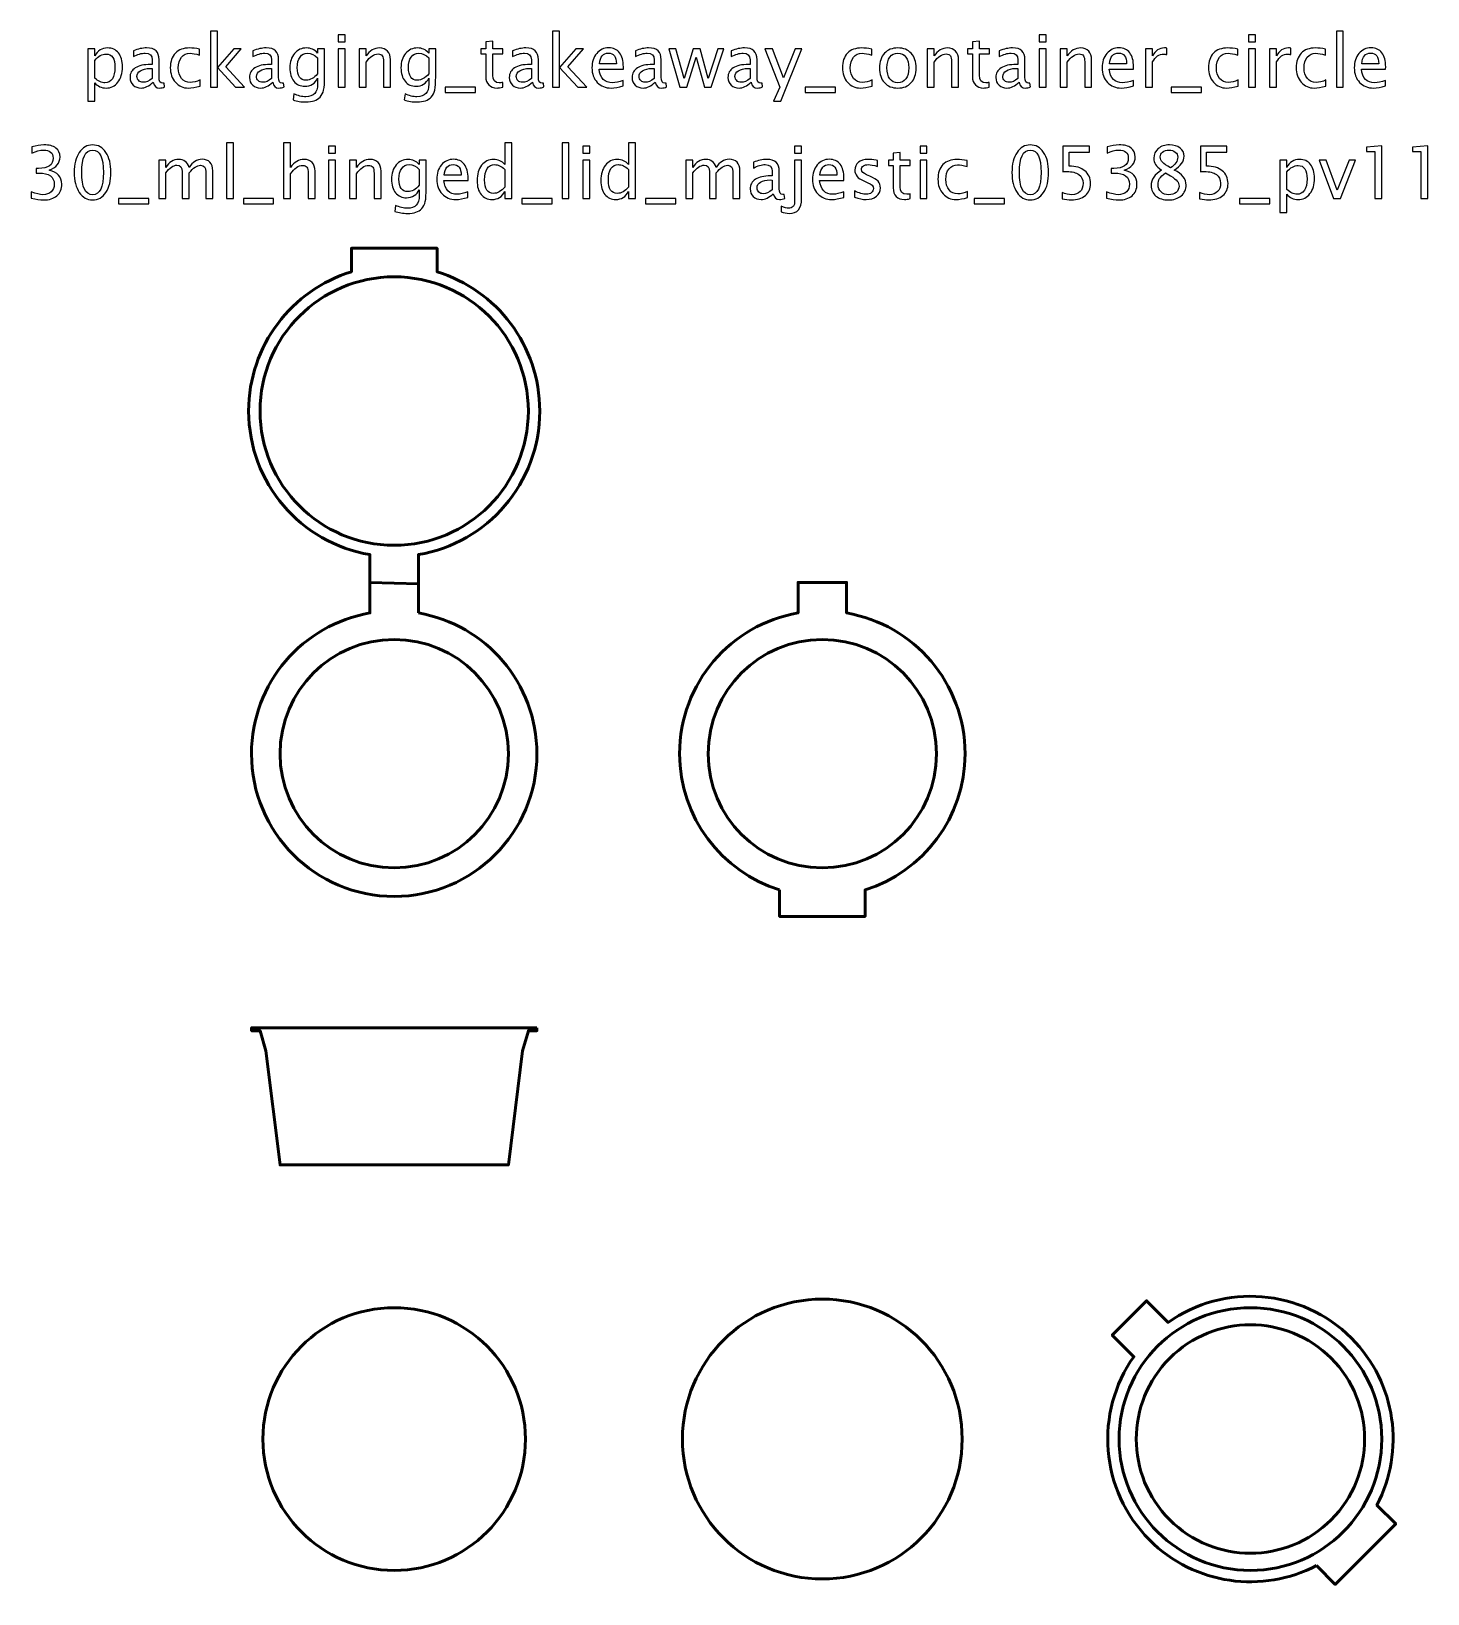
# Model space of a CAD drawing. Header units: centimetres. Extents: x -12.4 to 12.1, y -13.2 to 14.1.
import ezdxf

# ---------------------------------------------------------------- set-up
doc = ezdxf.new("R2010")
doc.units = ezdxf.units.CM
doc.header["$MEASUREMENT"] = 0
doc.layers.add('Layer 1', color=7, linetype='Continuous')

msp = doc.modelspace()

# ---------------------------------------------------------------- linework, layer by layer
at = {"layer": 'Layer 1', "lineweight": 53}
for centre, major_axis in [((-5.99999, 7.49999), (0, 2.35001)), ((-5.99999, 1.49999), (0, 2.00001)), ((-6, -10.5), (0, 2.3)), ((1.5, -10.5), (0, 2.45)), ((9, -10.5), (0, 2.3))]:
    msp.add_ellipse(centre, major_axis=major_axis, ratio=1, dxfattribs=at)
at = {"layer": 'Layer 1'}
for points, knots in [([(-9.21841, 13.17044), (-9.21841, 13.17044), (-9.21841, 14.14961), (-9.21841, 14.14961), (-9.21841, 14.14961), (-9.21841, 14.14961), (-9.09649, 14.14961), (-9.09649, 14.14961), (-9.09649, 14.14961), (-9.09649, 14.14961), (-9.09649, 13.51694), (-9.09649, 13.51694), (-9.09649, 13.51694), (-9.09649, 13.51694), (-8.81074, 13.84354), (-8.81074, 13.84354), (-8.81074, 13.84354), (-8.81074, 13.84354), (-8.67908, 13.84354), (-8.67908, 13.84354), (-8.67908, 13.84354), (-8.67908, 13.84354), (-8.95213, 13.52943), (-8.95213, 13.52943), (-8.95213, 13.52943), (-8.95213, 13.52943), (-8.62193, 13.17044), (-8.62193, 13.17044), (-8.62193, 13.17044), (-8.62193, 13.17044), (-8.77899, 13.17044), (-8.77899, 13.17044), (-8.77899, 13.17044), (-8.77899, 13.17044), (-9.09649, 13.51567), (-9.09649, 13.51567), (-9.09649, 13.51567), (-9.09649, 13.51567), (-9.09649, 13.17044), (-9.09649, 13.17044), (-9.09649, 13.17044), (-9.09649, 13.17044), (-9.21841, 13.17044), (-9.21841, 13.17044)], [0, 0, 0, 0, 0.08333333, 0.08333333, 0.08333333, 0.08333333, 0.16666667, 0.16666667, 0.16666667, 0.16666667, 0.25, 0.25, 0.25, 0.25, 0.33333333, 0.33333333, 0.33333333, 0.33333333, 0.41666667, 0.41666667, 0.41666667, 0.41666667, 0.5, 0.5, 0.5, 0.5, 0.58333333, 0.58333333, 0.58333333, 0.58333333, 0.66666667, 0.66666667, 0.66666667, 0.66666667, 0.75, 0.75, 0.75, 0.75, 0.83333333, 0.83333333, 0.83333333, 0.83333333, 1, 1, 1, 1]), ([(-6.98299, 13.96673), (-6.98299, 13.96673), (-6.98299, 14.08865), (-6.98299, 14.08865), (-6.98299, 14.08865), (-6.98299, 14.08865), (-6.86107, 14.08865), (-6.86107, 14.08865), (-6.86107, 14.08865), (-6.86107, 14.08865), (-6.86107, 13.96673), (-6.86107, 13.96673), (-6.86107, 13.96673), (-6.86107, 13.96673), (-6.98299, 13.96673), (-6.98299, 13.96673)], [0, 0, 0, 0, 0.2, 0.2, 0.2, 0.2, 0.4, 0.4, 0.4, 0.4, 0.6, 0.6, 0.6, 0.6, 1, 1, 1, 1]), ([(-4.09987, 13.17065), (-4.13755, 13.16028), (-4.17035, 13.1552), (-4.19808, 13.1552), (-4.19808, 13.1552), (-4.26031, 13.1552), (-4.30878, 13.17298), (-4.3435, 13.20854), (-4.3435, 13.20854), (-4.37842, 13.2441), (-4.39578, 13.29342), (-4.39578, 13.35671), (-4.39578, 13.35671), (-4.39578, 13.35671), (-4.39578, 13.7521), (-4.39578, 13.7521), (-4.39578, 13.7521), (-4.39578, 13.7521), (-4.48002, 13.7521), (-4.48002, 13.7521), (-4.48002, 13.7521), (-4.48002, 13.7521), (-4.48002, 13.84354), (-4.48002, 13.84354), (-4.48002, 13.84354), (-4.48002, 13.84354), (-4.39578, 13.84354), (-4.39578, 13.84354), (-4.39578, 13.84354), (-4.39578, 13.84354), (-4.39578, 13.96525), (-4.39578, 13.96525), (-4.39578, 13.96525), (-4.39578, 13.96525), (-4.27386, 13.97689), (-4.27386, 13.97689), (-4.27386, 13.97689), (-4.27386, 13.97689), (-4.27386, 13.84354), (-4.27386, 13.84354), (-4.27386, 13.84354), (-4.27386, 13.84354), (-4.09733, 13.84354), (-4.09733, 13.84354), (-4.09733, 13.84354), (-4.09733, 13.84354), (-4.09733, 13.7521), (-4.09733, 13.7521), (-4.09733, 13.7521), (-4.09733, 13.7521), (-4.27386, 13.7521), (-4.27386, 13.7521), (-4.27386, 13.7521), (-4.27386, 13.7521), (-4.27386, 13.37872), (-4.27386, 13.37872), (-4.27386, 13.37872), (-4.27386, 13.29067), (-4.23555, 13.24664), (-4.15914, 13.24664), (-4.15914, 13.24664), (-4.14284, 13.24664), (-4.12315, 13.24939), (-4.09987, 13.25468), (-4.09987, 13.25468), (-4.09987, 13.25468), (-4.09987, 13.17065), (-4.09987, 13.17065)], [0, 0, 0, 0, 0.05555556, 0.05555556, 0.05555556, 0.05555556, 0.11111111, 0.11111111, 0.11111111, 0.11111111, 0.16666667, 0.16666667, 0.16666667, 0.16666667, 0.22222222, 0.22222222, 0.22222222, 0.22222222, 0.27777778, 0.27777778, 0.27777778, 0.27777778, 0.33333333, 0.33333333, 0.33333333, 0.33333333, 0.38888889, 0.38888889, 0.38888889, 0.38888889, 0.44444444, 0.44444444, 0.44444444, 0.44444444, 0.5, 0.5, 0.5, 0.5, 0.55555556, 0.55555556, 0.55555556, 0.55555556, 0.61111111, 0.61111111, 0.61111111, 0.61111111, 0.66666667, 0.66666667, 0.66666667, 0.66666667, 0.72222222, 0.72222222, 0.72222222, 0.72222222, 0.77777778, 0.77777778, 0.77777778, 0.77777778, 0.83333333, 0.83333333, 0.83333333, 0.83333333, 0.88888889, 0.88888889, 0.88888889, 0.88888889, 1, 1, 1, 1]), ([(-3.22463, 13.17044), (-3.22463, 13.17044), (-3.22463, 14.14961), (-3.22463, 14.14961), (-3.22463, 14.14961), (-3.22463, 14.14961), (-3.10271, 14.14961), (-3.10271, 14.14961), (-3.10271, 14.14961), (-3.10271, 14.14961), (-3.10271, 13.51694), (-3.10271, 13.51694), (-3.10271, 13.51694), (-3.10271, 13.51694), (-2.81696, 13.84354), (-2.81696, 13.84354), (-2.81696, 13.84354), (-2.81696, 13.84354), (-2.6853, 13.84354), (-2.6853, 13.84354), (-2.6853, 13.84354), (-2.6853, 13.84354), (-2.95835, 13.52943), (-2.95835, 13.52943), (-2.95835, 13.52943), (-2.95835, 13.52943), (-2.62815, 13.17044), (-2.62815, 13.17044), (-2.62815, 13.17044), (-2.62815, 13.17044), (-2.78521, 13.17044), (-2.78521, 13.17044), (-2.78521, 13.17044), (-2.78521, 13.17044), (-3.10271, 13.51567), (-3.10271, 13.51567), (-3.10271, 13.51567), (-3.10271, 13.51567), (-3.10271, 13.17044), (-3.10271, 13.17044), (-3.10271, 13.17044), (-3.10271, 13.17044), (-3.22463, 13.17044), (-3.22463, 13.17044)], [0, 0, 0, 0, 0.08333333, 0.08333333, 0.08333333, 0.08333333, 0.16666667, 0.16666667, 0.16666667, 0.16666667, 0.25, 0.25, 0.25, 0.25, 0.33333333, 0.33333333, 0.33333333, 0.33333333, 0.41666667, 0.41666667, 0.41666667, 0.41666667, 0.5, 0.5, 0.5, 0.5, 0.58333333, 0.58333333, 0.58333333, 0.58333333, 0.66666667, 0.66666667, 0.66666667, 0.66666667, 0.75, 0.75, 0.75, 0.75, 0.83333333, 0.83333333, 0.83333333, 0.83333333, 1, 1, 1, 1]), ([(4.4248, 13.17065), (4.38712, 13.16028), (4.35432, 13.1552), (4.32659, 13.1552), (4.32659, 13.1552), (4.26436, 13.1552), (4.21589, 13.17298), (4.18117, 13.20854), (4.18117, 13.20854), (4.14625, 13.2441), (4.12889, 13.29342), (4.12889, 13.35671), (4.12889, 13.35671), (4.12889, 13.35671), (4.12889, 13.7521), (4.12889, 13.7521), (4.12889, 13.7521), (4.12889, 13.7521), (4.04465, 13.7521), (4.04465, 13.7521), (4.04465, 13.7521), (4.04465, 13.7521), (4.04465, 13.84354), (4.04465, 13.84354), (4.04465, 13.84354), (4.04465, 13.84354), (4.12889, 13.84354), (4.12889, 13.84354), (4.12889, 13.84354), (4.12889, 13.84354), (4.12889, 13.96525), (4.12889, 13.96525), (4.12889, 13.96525), (4.12889, 13.96525), (4.25081, 13.97689), (4.25081, 13.97689), (4.25081, 13.97689), (4.25081, 13.97689), (4.25081, 13.84354), (4.25081, 13.84354), (4.25081, 13.84354), (4.25081, 13.84354), (4.42734, 13.84354), (4.42734, 13.84354), (4.42734, 13.84354), (4.42734, 13.84354), (4.42734, 13.7521), (4.42734, 13.7521), (4.42734, 13.7521), (4.42734, 13.7521), (4.25081, 13.7521), (4.25081, 13.7521), (4.25081, 13.7521), (4.25081, 13.7521), (4.25081, 13.37872), (4.25081, 13.37872), (4.25081, 13.37872), (4.25081, 13.29067), (4.28912, 13.24664), (4.36553, 13.24664), (4.36553, 13.24664), (4.38183, 13.24664), (4.40152, 13.24939), (4.4248, 13.25468), (4.4248, 13.25468), (4.4248, 13.25468), (4.4248, 13.17065), (4.4248, 13.17065)], [0, 0, 0, 0, 0.05555556, 0.05555556, 0.05555556, 0.05555556, 0.11111111, 0.11111111, 0.11111111, 0.11111111, 0.16666667, 0.16666667, 0.16666667, 0.16666667, 0.22222222, 0.22222222, 0.22222222, 0.22222222, 0.27777778, 0.27777778, 0.27777778, 0.27777778, 0.33333333, 0.33333333, 0.33333333, 0.33333333, 0.38888889, 0.38888889, 0.38888889, 0.38888889, 0.44444444, 0.44444444, 0.44444444, 0.44444444, 0.5, 0.5, 0.5, 0.5, 0.55555556, 0.55555556, 0.55555556, 0.55555556, 0.61111111, 0.61111111, 0.61111111, 0.61111111, 0.66666667, 0.66666667, 0.66666667, 0.66666667, 0.72222222, 0.72222222, 0.72222222, 0.72222222, 0.77777778, 0.77777778, 0.77777778, 0.77777778, 0.83333333, 0.83333333, 0.83333333, 0.83333333, 0.88888889, 0.88888889, 0.88888889, 0.88888889, 1, 1, 1, 1]), ([(5.30004, 13.96673), (5.30004, 13.96673), (5.30004, 14.08865), (5.30004, 14.08865), (5.30004, 14.08865), (5.30004, 14.08865), (5.42196, 14.08865), (5.42196, 14.08865), (5.42196, 14.08865), (5.42196, 14.08865), (5.42196, 13.96673), (5.42196, 13.96673), (5.42196, 13.96673), (5.42196, 13.96673), (5.30004, 13.96673), (5.30004, 13.96673)], [0, 0, 0, 0, 0.2, 0.2, 0.2, 0.2, 0.4, 0.4, 0.4, 0.4, 0.6, 0.6, 0.6, 0.6, 1, 1, 1, 1]), ([(8.96801, 13.96673), (8.96801, 13.96673), (8.96801, 14.08865), (8.96801, 14.08865), (8.96801, 14.08865), (8.96801, 14.08865), (9.08993, 14.08865), (9.08993, 14.08865), (9.08993, 14.08865), (9.08993, 14.08865), (9.08993, 13.96673), (9.08993, 13.96673), (9.08993, 13.96673), (9.08993, 13.96673), (8.96801, 13.96673), (8.96801, 13.96673)], [0, 0, 0, 0, 0.2, 0.2, 0.2, 0.2, 0.4, 0.4, 0.4, 0.4, 0.6, 0.6, 0.6, 0.6, 1, 1, 1, 1]), ([(10.50513, 13.17044), (10.50513, 13.17044), (10.50513, 14.14961), (10.50513, 14.14961), (10.50513, 14.14961), (10.50513, 14.14961), (10.62705, 14.14961), (10.62705, 14.14961), (10.62705, 14.14961), (10.62705, 14.14961), (10.62705, 13.17044), (10.62705, 13.17044), (10.62705, 13.17044), (10.62705, 13.17044), (10.50513, 13.17044), (10.50513, 13.17044)], [0, 0, 0, 0, 0.2, 0.2, 0.2, 0.2, 0.4, 0.4, 0.4, 0.4, 0.6, 0.6, 0.6, 0.6, 1, 1, 1, 1]), ([(-11.36936, 12.92533), (-11.36936, 12.92533), (-11.36936, 13.84354), (-11.36936, 13.84354), (-11.36936, 13.84354), (-11.36936, 13.84354), (-11.24744, 13.84354), (-11.24744, 13.84354), (-11.24744, 13.84354), (-11.24744, 13.84354), (-11.24744, 13.71633), (-11.24744, 13.71633), (-11.24744, 13.71633), (-11.19749, 13.81052), (-11.12234, 13.85751), (-11.02223, 13.85751), (-11.02223, 13.85751), (-10.94116, 13.85751), (-10.87745, 13.82809), (-10.83088, 13.76903), (-10.83088, 13.76903), (-10.78431, 13.70998), (-10.76103, 13.62933), (-10.76103, 13.5271), (-10.76103, 13.5271), (-10.76103, 13.41576), (-10.78749, 13.3258), (-10.84019, 13.25765), (-10.84019, 13.25765), (-10.8929, 13.18928), (-10.96232, 13.1552), (-11.04826, 13.1552), (-11.04826, 13.1552), (-11.12806, 13.1552), (-11.19452, 13.18568), (-11.24744, 13.24685), (-11.24744, 13.24685), (-11.24744, 13.24685), (-11.24744, 12.92533), (-11.24744, 12.92533), (-11.24744, 12.92533), (-11.24744, 12.92533), (-11.36936, 12.92533), (-11.36936, 12.92533)], [0, 0, 0, 0, 0.08333333, 0.08333333, 0.08333333, 0.08333333, 0.16666667, 0.16666667, 0.16666667, 0.16666667, 0.25, 0.25, 0.25, 0.25, 0.33333333, 0.33333333, 0.33333333, 0.33333333, 0.41666667, 0.41666667, 0.41666667, 0.41666667, 0.5, 0.5, 0.5, 0.5, 0.58333333, 0.58333333, 0.58333333, 0.58333333, 0.66666667, 0.66666667, 0.66666667, 0.66666667, 0.75, 0.75, 0.75, 0.75, 0.83333333, 0.83333333, 0.83333333, 0.83333333, 1, 1, 1, 1]), ([(-11.24744, 13.33088), (-11.18457, 13.27479), (-11.12467, 13.24664), (-11.06773, 13.24664), (-11.06773, 13.24664), (-11.01164, 13.24664), (-10.96825, 13.27014), (-10.93777, 13.31691), (-10.93777, 13.31691), (-10.90708, 13.36369), (-10.89184, 13.42952), (-10.89184, 13.51461), (-10.89184, 13.51461), (-10.89184, 13.67209), (-10.94391, 13.75083), (-11.04805, 13.75083), (-11.04805, 13.75083), (-11.11621, 13.75083), (-11.18267, 13.714), (-11.24744, 13.64013), (-11.24744, 13.64013), (-11.24744, 13.64013), (-11.24744, 13.33088), (-11.24744, 13.33088)], [0, 0, 0, 0, 0.14285714, 0.14285714, 0.14285714, 0.14285714, 0.28571429, 0.28571429, 0.28571429, 0.28571429, 0.42857143, 0.42857143, 0.42857143, 0.42857143, 0.57142857, 0.57142857, 0.57142857, 0.57142857, 0.71428571, 0.71428571, 0.71428571, 0.71428571, 1, 1, 1, 1]), ([(-10.22319, 13.25617), (-10.29642, 13.18886), (-10.36691, 13.1552), (-10.43464, 13.1552), (-10.43464, 13.1552), (-10.49031, 13.1552), (-10.53667, 13.17256), (-10.57328, 13.20748), (-10.57328, 13.20748), (-10.61011, 13.24241), (-10.62853, 13.28643), (-10.62853, 13.33956), (-10.62853, 13.33956), (-10.62853, 13.41301), (-10.59763, 13.46953), (-10.53582, 13.5089), (-10.53582, 13.5089), (-10.47401, 13.54827), (-10.38532, 13.56795), (-10.26975, 13.56795), (-10.26975, 13.56795), (-10.26975, 13.56795), (-10.24118, 13.56795), (-10.24118, 13.56795), (-10.24118, 13.56795), (-10.24118, 13.56795), (-10.24118, 13.64902), (-10.24118, 13.64902), (-10.24118, 13.64902), (-10.24118, 13.72712), (-10.28182, 13.76607), (-10.36331, 13.76607), (-10.36331, 13.76607), (-10.42639, 13.76607), (-10.49539, 13.74617), (-10.57011, 13.70638), (-10.57011, 13.70638), (-10.57011, 13.70638), (-10.57011, 13.80671), (-10.57011, 13.80671), (-10.57011, 13.80671), (-10.48798, 13.84058), (-10.41051, 13.85751), (-10.33791, 13.85751), (-10.33791, 13.85751), (-10.26319, 13.85751), (-10.20795, 13.84058), (-10.1726, 13.8065), (-10.1726, 13.8065), (-10.13704, 13.77242), (-10.11926, 13.71993), (-10.11926, 13.64902), (-10.11926, 13.64902), (-10.11926, 13.64902), (-10.11926, 13.34485), (-10.11926, 13.34485), (-10.11926, 13.34485), (-10.11926, 13.27522), (-10.09788, 13.24029), (-10.05491, 13.24029), (-10.05491, 13.24029), (-10.04962, 13.24029), (-10.04179, 13.24114), (-10.03142, 13.24283), (-10.03142, 13.24283), (-10.03142, 13.24283), (-10.02274, 13.1751), (-10.02274, 13.1751), (-10.02274, 13.1751), (-10.05047, 13.16176), (-10.08095, 13.1552), (-10.11439, 13.1552), (-10.11439, 13.1552), (-10.17133, 13.1552), (-10.20752, 13.18886), (-10.22319, 13.25617)], [0, 0, 0, 0, 0.05, 0.05, 0.05, 0.05, 0.1, 0.1, 0.1, 0.1, 0.15, 0.15, 0.15, 0.15, 0.2, 0.2, 0.2, 0.2, 0.25, 0.25, 0.25, 0.25, 0.3, 0.3, 0.3, 0.3, 0.35, 0.35, 0.35, 0.35, 0.4, 0.4, 0.4, 0.4, 0.45, 0.45, 0.45, 0.45, 0.5, 0.5, 0.5, 0.5, 0.55, 0.55, 0.55, 0.55, 0.6, 0.6, 0.6, 0.6, 0.65, 0.65, 0.65, 0.65, 0.7, 0.7, 0.7, 0.7, 0.75, 0.75, 0.75, 0.75, 0.8, 0.8, 0.8, 0.8, 0.85, 0.85, 0.85, 0.85, 0.9, 0.9, 0.9, 0.9, 1, 1, 1, 1]), ([(-9.4015, 13.19076), (-9.48045, 13.16705), (-9.54861, 13.1552), (-9.60597, 13.1552), (-9.60597, 13.1552), (-9.69699, 13.1552), (-9.77234, 13.18886), (-9.83224, 13.25595), (-9.83224, 13.25595), (-9.89214, 13.32326), (-9.9222, 13.40814), (-9.9222, 13.51038), (-9.9222, 13.51038), (-9.9222, 13.6196), (-9.89257, 13.7049), (-9.8333, 13.76586), (-9.8333, 13.76586), (-9.77403, 13.82703), (-9.69127, 13.85751), (-9.58501, 13.85751), (-9.58501, 13.85751), (-9.53273, 13.85751), (-9.47389, 13.85031), (-9.40912, 13.83592), (-9.40912, 13.83592), (-9.40912, 13.83592), (-9.40912, 13.73305), (-9.40912, 13.73305), (-9.40912, 13.73305), (-9.47791, 13.75337), (-9.534, 13.76353), (-9.57718, 13.76353), (-9.57718, 13.76353), (-9.63984, 13.76353), (-9.69, 13.74004), (-9.72747, 13.69326), (-9.72747, 13.69326), (-9.76493, 13.64648), (-9.78377, 13.58404), (-9.78377, 13.50614), (-9.78377, 13.50614), (-9.78377, 13.43058), (-9.7643, 13.36962), (-9.72556, 13.32284), (-9.72556, 13.32284), (-9.68683, 13.27627), (-9.63624, 13.25299), (-9.57337, 13.25299), (-9.57337, 13.25299), (-9.5177, 13.25299), (-9.46055, 13.26738), (-9.4015, 13.29617), (-9.4015, 13.29617), (-9.4015, 13.29617), (-9.4015, 13.19076), (-9.4015, 13.19076)], [0, 0, 0, 0, 0.06666667, 0.06666667, 0.06666667, 0.06666667, 0.13333333, 0.13333333, 0.13333333, 0.13333333, 0.2, 0.2, 0.2, 0.2, 0.26666667, 0.26666667, 0.26666667, 0.26666667, 0.33333333, 0.33333333, 0.33333333, 0.33333333, 0.4, 0.4, 0.4, 0.4, 0.46666667, 0.46666667, 0.46666667, 0.46666667, 0.53333333, 0.53333333, 0.53333333, 0.53333333, 0.6, 0.6, 0.6, 0.6, 0.66666667, 0.66666667, 0.66666667, 0.66666667, 0.73333333, 0.73333333, 0.73333333, 0.73333333, 0.8, 0.8, 0.8, 0.8, 0.86666667, 0.86666667, 0.86666667, 0.86666667, 1, 1, 1, 1]), ([(-8.12917, 13.25617), (-8.2024, 13.18886), (-8.27289, 13.1552), (-8.34062, 13.1552), (-8.34062, 13.1552), (-8.39629, 13.1552), (-8.44265, 13.17256), (-8.47926, 13.20748), (-8.47926, 13.20748), (-8.51609, 13.24241), (-8.53451, 13.28643), (-8.53451, 13.33956), (-8.53451, 13.33956), (-8.53451, 13.41301), (-8.50361, 13.46953), (-8.4418, 13.5089), (-8.4418, 13.5089), (-8.37999, 13.54827), (-8.2913, 13.56795), (-8.17573, 13.56795), (-8.17573, 13.56795), (-8.17573, 13.56795), (-8.14716, 13.56795), (-8.14716, 13.56795), (-8.14716, 13.56795), (-8.14716, 13.56795), (-8.14716, 13.64902), (-8.14716, 13.64902), (-8.14716, 13.64902), (-8.14716, 13.72712), (-8.1878, 13.76607), (-8.26929, 13.76607), (-8.26929, 13.76607), (-8.33237, 13.76607), (-8.40137, 13.74617), (-8.47609, 13.70638), (-8.47609, 13.70638), (-8.47609, 13.70638), (-8.47609, 13.80671), (-8.47609, 13.80671), (-8.47609, 13.80671), (-8.39396, 13.84058), (-8.31649, 13.85751), (-8.24389, 13.85751), (-8.24389, 13.85751), (-8.16917, 13.85751), (-8.11393, 13.84058), (-8.07858, 13.8065), (-8.07858, 13.8065), (-8.04302, 13.77242), (-8.02524, 13.71993), (-8.02524, 13.64902), (-8.02524, 13.64902), (-8.02524, 13.64902), (-8.02524, 13.34485), (-8.02524, 13.34485), (-8.02524, 13.34485), (-8.02524, 13.27522), (-8.00386, 13.24029), (-7.96089, 13.24029), (-7.96089, 13.24029), (-7.9556, 13.24029), (-7.94777, 13.24114), (-7.9374, 13.24283), (-7.9374, 13.24283), (-7.9374, 13.24283), (-7.92872, 13.1751), (-7.92872, 13.1751), (-7.92872, 13.1751), (-7.95645, 13.16176), (-7.98693, 13.1552), (-8.02037, 13.1552), (-8.02037, 13.1552), (-8.07731, 13.1552), (-8.1135, 13.18886), (-8.12917, 13.25617)], [0, 0, 0, 0, 0.05, 0.05, 0.05, 0.05, 0.1, 0.1, 0.1, 0.1, 0.15, 0.15, 0.15, 0.15, 0.2, 0.2, 0.2, 0.2, 0.25, 0.25, 0.25, 0.25, 0.3, 0.3, 0.3, 0.3, 0.35, 0.35, 0.35, 0.35, 0.4, 0.4, 0.4, 0.4, 0.45, 0.45, 0.45, 0.45, 0.5, 0.5, 0.5, 0.5, 0.55, 0.55, 0.55, 0.55, 0.6, 0.6, 0.6, 0.6, 0.65, 0.65, 0.65, 0.65, 0.7, 0.7, 0.7, 0.7, 0.75, 0.75, 0.75, 0.75, 0.8, 0.8, 0.8, 0.8, 0.85, 0.85, 0.85, 0.85, 0.9, 0.9, 0.9, 0.9, 1, 1, 1, 1]), ([(-7.7723, 12.94692), (-7.7723, 12.94692), (-7.75791, 13.05233), (-7.75791, 13.05233), (-7.75791, 13.05233), (-7.68721, 13.01931), (-7.61715, 13.0028), (-7.54793, 13.0028), (-7.54793, 13.0028), (-7.41056, 13.0028), (-7.34177, 13.07561), (-7.34177, 13.22103), (-7.34177, 13.22103), (-7.34177, 13.22103), (-7.34177, 13.32686), (-7.34177, 13.32686), (-7.34177, 13.32686), (-7.36294, 13.2822), (-7.39299, 13.2477), (-7.43215, 13.22293), (-7.43215, 13.22293), (-7.47131, 13.19817), (-7.51491, 13.18568), (-7.56296, 13.18568), (-7.56296, 13.18568), (-7.64445, 13.18568), (-7.70901, 13.21489), (-7.75664, 13.27331), (-7.75664, 13.27331), (-7.80426, 13.33173), (-7.82818, 13.41089), (-7.82818, 13.5108), (-7.82818, 13.5108), (-7.82818, 13.61304), (-7.80109, 13.69643), (-7.7469, 13.76099), (-7.7469, 13.76099), (-7.6925, 13.82534), (-7.62244, 13.85751), (-7.53629, 13.85751), (-7.53629, 13.85751), (-7.46094, 13.85751), (-7.39596, 13.82703), (-7.34177, 13.76586), (-7.34177, 13.76586), (-7.34177, 13.76586), (-7.34177, 13.84354), (-7.34177, 13.84354), (-7.34177, 13.84354), (-7.34177, 13.84354), (-7.21985, 13.84354), (-7.21985, 13.84354), (-7.21985, 13.84354), (-7.21985, 13.84354), (-7.21985, 13.35417), (-7.21985, 13.35417), (-7.21985, 13.35417), (-7.21985, 13.24897), (-7.22535, 13.17108), (-7.23636, 13.12049), (-7.23636, 13.12049), (-7.24715, 13.0699), (-7.2679, 13.02841), (-7.29795, 12.99624), (-7.29795, 12.99624), (-7.35129, 12.93972), (-7.43469, 12.91136), (-7.54793, 12.91136), (-7.54793, 12.91136), (-7.62561, 12.91136), (-7.70033, 12.92321), (-7.7723, 12.94692)], [0, 0, 0, 0, 0.05263158, 0.05263158, 0.05263158, 0.05263158, 0.10526316, 0.10526316, 0.10526316, 0.10526316, 0.15789474, 0.15789474, 0.15789474, 0.15789474, 0.21052632, 0.21052632, 0.21052632, 0.21052632, 0.26315789, 0.26315789, 0.26315789, 0.26315789, 0.31578947, 0.31578947, 0.31578947, 0.31578947, 0.36842105, 0.36842105, 0.36842105, 0.36842105, 0.42105263, 0.42105263, 0.42105263, 0.42105263, 0.47368421, 0.47368421, 0.47368421, 0.47368421, 0.52631579, 0.52631579, 0.52631579, 0.52631579, 0.57894737, 0.57894737, 0.57894737, 0.57894737, 0.63157895, 0.63157895, 0.63157895, 0.63157895, 0.68421053, 0.68421053, 0.68421053, 0.68421053, 0.73684211, 0.73684211, 0.73684211, 0.73684211, 0.78947368, 0.78947368, 0.78947368, 0.78947368, 0.84210526, 0.84210526, 0.84210526, 0.84210526, 0.89473684, 0.89473684, 0.89473684, 0.89473684, 1, 1, 1, 1]), ([(-7.34177, 13.40327), (-7.34177, 13.40327), (-7.34177, 13.68246), (-7.34177, 13.68246), (-7.34177, 13.68246), (-7.39553, 13.73813), (-7.45416, 13.76607), (-7.51745, 13.76607), (-7.51745, 13.76607), (-7.57376, 13.76607), (-7.61778, 13.74363), (-7.64953, 13.69855), (-7.64953, 13.69855), (-7.68149, 13.65368), (-7.69737, 13.59123), (-7.69737, 13.51165), (-7.69737, 13.51165), (-7.69737, 13.36539), (-7.64551, 13.29236), (-7.54158, 13.29236), (-7.54158, 13.29236), (-7.47089, 13.29236), (-7.40421, 13.3294), (-7.34177, 13.40327)], [0, 0, 0, 0, 0.14285714, 0.14285714, 0.14285714, 0.14285714, 0.28571429, 0.28571429, 0.28571429, 0.28571429, 0.42857143, 0.42857143, 0.42857143, 0.42857143, 0.57142857, 0.57142857, 0.57142857, 0.57142857, 0.71428571, 0.71428571, 0.71428571, 0.71428571, 1, 1, 1, 1]), ([(-6.98299, 13.17044), (-6.98299, 13.17044), (-6.98299, 13.84354), (-6.98299, 13.84354), (-6.98299, 13.84354), (-6.98299, 13.84354), (-6.86107, 13.84354), (-6.86107, 13.84354), (-6.86107, 13.84354), (-6.86107, 13.84354), (-6.86107, 13.17044), (-6.86107, 13.17044), (-6.86107, 13.17044), (-6.86107, 13.17044), (-6.98299, 13.17044), (-6.98299, 13.17044)], [0, 0, 0, 0, 0.2, 0.2, 0.2, 0.2, 0.4, 0.4, 0.4, 0.4, 0.6, 0.6, 0.6, 0.6, 1, 1, 1, 1]), ([(-6.61596, 13.17044), (-6.61596, 13.17044), (-6.61596, 13.84354), (-6.61596, 13.84354), (-6.61596, 13.84354), (-6.61596, 13.84354), (-6.49404, 13.84354), (-6.49404, 13.84354), (-6.49404, 13.84354), (-6.49404, 13.84354), (-6.49404, 13.71633), (-6.49404, 13.71633), (-6.49404, 13.71633), (-6.42948, 13.81052), (-6.35032, 13.85751), (-6.25676, 13.85751), (-6.25676, 13.85751), (-6.19792, 13.85751), (-6.15114, 13.8391), (-6.11664, 13.80205), (-6.11664, 13.80205), (-6.08214, 13.76522), (-6.06478, 13.71548), (-6.06478, 13.65325), (-6.06478, 13.65325), (-6.06478, 13.65325), (-6.06478, 13.17044), (-6.06478, 13.17044), (-6.06478, 13.17044), (-6.06478, 13.17044), (-6.1867, 13.17044), (-6.1867, 13.17044), (-6.1867, 13.17044), (-6.1867, 13.17044), (-6.1867, 13.61346), (-6.1867, 13.61346), (-6.1867, 13.61346), (-6.1867, 13.66341), (-6.19411, 13.69897), (-6.20871, 13.72014), (-6.20871, 13.72014), (-6.22353, 13.74152), (-6.24787, 13.7521), (-6.28195, 13.7521), (-6.28195, 13.7521), (-6.35688, 13.7521), (-6.42758, 13.70321), (-6.49404, 13.60542), (-6.49404, 13.60542), (-6.49404, 13.60542), (-6.49404, 13.17044), (-6.49404, 13.17044), (-6.49404, 13.17044), (-6.49404, 13.17044), (-6.61596, 13.17044), (-6.61596, 13.17044)], [0, 0, 0, 0, 0.06666667, 0.06666667, 0.06666667, 0.06666667, 0.13333333, 0.13333333, 0.13333333, 0.13333333, 0.2, 0.2, 0.2, 0.2, 0.26666667, 0.26666667, 0.26666667, 0.26666667, 0.33333333, 0.33333333, 0.33333333, 0.33333333, 0.4, 0.4, 0.4, 0.4, 0.46666667, 0.46666667, 0.46666667, 0.46666667, 0.53333333, 0.53333333, 0.53333333, 0.53333333, 0.6, 0.6, 0.6, 0.6, 0.66666667, 0.66666667, 0.66666667, 0.66666667, 0.73333333, 0.73333333, 0.73333333, 0.73333333, 0.8, 0.8, 0.8, 0.8, 0.86666667, 0.86666667, 0.86666667, 0.86666667, 1, 1, 1, 1]), ([(-5.82517, 12.94692), (-5.82517, 12.94692), (-5.81078, 13.05233), (-5.81078, 13.05233), (-5.81078, 13.05233), (-5.74008, 13.01931), (-5.67002, 13.0028), (-5.6008, 13.0028), (-5.6008, 13.0028), (-5.46343, 13.0028), (-5.39464, 13.07561), (-5.39464, 13.22103), (-5.39464, 13.22103), (-5.39464, 13.22103), (-5.39464, 13.32686), (-5.39464, 13.32686), (-5.39464, 13.32686), (-5.41581, 13.2822), (-5.44586, 13.2477), (-5.48502, 13.22293), (-5.48502, 13.22293), (-5.52418, 13.19817), (-5.56778, 13.18568), (-5.61583, 13.18568), (-5.61583, 13.18568), (-5.69732, 13.18568), (-5.76188, 13.21489), (-5.80951, 13.27331), (-5.80951, 13.27331), (-5.85713, 13.33173), (-5.88105, 13.41089), (-5.88105, 13.5108), (-5.88105, 13.5108), (-5.88105, 13.61304), (-5.85396, 13.69643), (-5.79977, 13.76099), (-5.79977, 13.76099), (-5.74537, 13.82534), (-5.67531, 13.85751), (-5.58916, 13.85751), (-5.58916, 13.85751), (-5.51381, 13.85751), (-5.44883, 13.82703), (-5.39464, 13.76586), (-5.39464, 13.76586), (-5.39464, 13.76586), (-5.39464, 13.84354), (-5.39464, 13.84354), (-5.39464, 13.84354), (-5.39464, 13.84354), (-5.27272, 13.84354), (-5.27272, 13.84354), (-5.27272, 13.84354), (-5.27272, 13.84354), (-5.27272, 13.35417), (-5.27272, 13.35417), (-5.27272, 13.35417), (-5.27272, 13.24897), (-5.27822, 13.17108), (-5.28923, 13.12049), (-5.28923, 13.12049), (-5.30002, 13.0699), (-5.32077, 13.02841), (-5.35082, 12.99624), (-5.35082, 12.99624), (-5.40416, 12.93972), (-5.48756, 12.91136), (-5.6008, 12.91136), (-5.6008, 12.91136), (-5.67848, 12.91136), (-5.7532, 12.92321), (-5.82517, 12.94692)], [0, 0, 0, 0, 0.05263158, 0.05263158, 0.05263158, 0.05263158, 0.10526316, 0.10526316, 0.10526316, 0.10526316, 0.15789474, 0.15789474, 0.15789474, 0.15789474, 0.21052632, 0.21052632, 0.21052632, 0.21052632, 0.26315789, 0.26315789, 0.26315789, 0.26315789, 0.31578947, 0.31578947, 0.31578947, 0.31578947, 0.36842105, 0.36842105, 0.36842105, 0.36842105, 0.42105263, 0.42105263, 0.42105263, 0.42105263, 0.47368421, 0.47368421, 0.47368421, 0.47368421, 0.52631579, 0.52631579, 0.52631579, 0.52631579, 0.57894737, 0.57894737, 0.57894737, 0.57894737, 0.63157895, 0.63157895, 0.63157895, 0.63157895, 0.68421053, 0.68421053, 0.68421053, 0.68421053, 0.73684211, 0.73684211, 0.73684211, 0.73684211, 0.78947368, 0.78947368, 0.78947368, 0.78947368, 0.84210526, 0.84210526, 0.84210526, 0.84210526, 0.89473684, 0.89473684, 0.89473684, 0.89473684, 1, 1, 1, 1]), ([(-5.39464, 13.40327), (-5.39464, 13.40327), (-5.39464, 13.68246), (-5.39464, 13.68246), (-5.39464, 13.68246), (-5.4484, 13.73813), (-5.50703, 13.76607), (-5.57032, 13.76607), (-5.57032, 13.76607), (-5.62663, 13.76607), (-5.67065, 13.74363), (-5.7024, 13.69855), (-5.7024, 13.69855), (-5.73436, 13.65368), (-5.75024, 13.59123), (-5.75024, 13.51165), (-5.75024, 13.51165), (-5.75024, 13.36539), (-5.69838, 13.29236), (-5.59445, 13.29236), (-5.59445, 13.29236), (-5.52376, 13.29236), (-5.45708, 13.3294), (-5.39464, 13.40327)], [0, 0, 0, 0, 0.14285714, 0.14285714, 0.14285714, 0.14285714, 0.28571429, 0.28571429, 0.28571429, 0.28571429, 0.42857143, 0.42857143, 0.42857143, 0.42857143, 0.57142857, 0.57142857, 0.57142857, 0.57142857, 0.71428571, 0.71428571, 0.71428571, 0.71428571, 1, 1, 1, 1]), ([(-3.57896, 13.25617), (-3.65219, 13.18886), (-3.72268, 13.1552), (-3.79041, 13.1552), (-3.79041, 13.1552), (-3.84608, 13.1552), (-3.89244, 13.17256), (-3.92905, 13.20748), (-3.92905, 13.20748), (-3.96588, 13.24241), (-3.9843, 13.28643), (-3.9843, 13.33956), (-3.9843, 13.33956), (-3.9843, 13.41301), (-3.9534, 13.46953), (-3.89159, 13.5089), (-3.89159, 13.5089), (-3.82978, 13.54827), (-3.74109, 13.56795), (-3.62552, 13.56795), (-3.62552, 13.56795), (-3.62552, 13.56795), (-3.59695, 13.56795), (-3.59695, 13.56795), (-3.59695, 13.56795), (-3.59695, 13.56795), (-3.59695, 13.64902), (-3.59695, 13.64902), (-3.59695, 13.64902), (-3.59695, 13.72712), (-3.63759, 13.76607), (-3.71908, 13.76607), (-3.71908, 13.76607), (-3.78216, 13.76607), (-3.85116, 13.74617), (-3.92588, 13.70638), (-3.92588, 13.70638), (-3.92588, 13.70638), (-3.92588, 13.80671), (-3.92588, 13.80671), (-3.92588, 13.80671), (-3.84375, 13.84058), (-3.76628, 13.85751), (-3.69368, 13.85751), (-3.69368, 13.85751), (-3.61896, 13.85751), (-3.56372, 13.84058), (-3.52837, 13.8065), (-3.52837, 13.8065), (-3.49281, 13.77242), (-3.47503, 13.71993), (-3.47503, 13.64902), (-3.47503, 13.64902), (-3.47503, 13.64902), (-3.47503, 13.34485), (-3.47503, 13.34485), (-3.47503, 13.34485), (-3.47503, 13.27522), (-3.45365, 13.24029), (-3.41068, 13.24029), (-3.41068, 13.24029), (-3.40539, 13.24029), (-3.39756, 13.24114), (-3.38719, 13.24283), (-3.38719, 13.24283), (-3.38719, 13.24283), (-3.37851, 13.1751), (-3.37851, 13.1751), (-3.37851, 13.1751), (-3.40624, 13.16176), (-3.43672, 13.1552), (-3.47016, 13.1552), (-3.47016, 13.1552), (-3.5271, 13.1552), (-3.56329, 13.18886), (-3.57896, 13.25617)], [0, 0, 0, 0, 0.05, 0.05, 0.05, 0.05, 0.1, 0.1, 0.1, 0.1, 0.15, 0.15, 0.15, 0.15, 0.2, 0.2, 0.2, 0.2, 0.25, 0.25, 0.25, 0.25, 0.3, 0.3, 0.3, 0.3, 0.35, 0.35, 0.35, 0.35, 0.4, 0.4, 0.4, 0.4, 0.45, 0.45, 0.45, 0.45, 0.5, 0.5, 0.5, 0.5, 0.55, 0.55, 0.55, 0.55, 0.6, 0.6, 0.6, 0.6, 0.65, 0.65, 0.65, 0.65, 0.7, 0.7, 0.7, 0.7, 0.75, 0.75, 0.75, 0.75, 0.8, 0.8, 0.8, 0.8, 0.85, 0.85, 0.85, 0.85, 0.9, 0.9, 0.9, 0.9, 1, 1, 1, 1]), ([(-1.98828, 13.19203), (-2.07019, 13.16748), (-2.14026, 13.1552), (-2.19868, 13.1552), (-2.19868, 13.1552), (-2.29837, 13.1552), (-2.37944, 13.18822), (-2.44188, 13.25405), (-2.44188, 13.25405), (-2.50432, 13.31988), (-2.53565, 13.40518), (-2.53565, 13.51017), (-2.53565, 13.51017), (-2.53565, 13.61198), (-2.50813, 13.69559), (-2.45289, 13.76099), (-2.45289, 13.76099), (-2.39764, 13.82618), (-2.32695, 13.85878), (-2.2408, 13.85878), (-2.2408, 13.85878), (-2.15931, 13.85878), (-2.09623, 13.82978), (-2.05178, 13.77179), (-2.05178, 13.77179), (-2.00733, 13.71379), (-1.9851, 13.63166), (-1.9851, 13.52519), (-1.9851, 13.52519), (-1.9851, 13.52519), (-1.98574, 13.48794), (-1.98574, 13.48794), (-1.98574, 13.48794), (-1.98574, 13.48794), (-2.41119, 13.48794), (-2.41119, 13.48794), (-2.41119, 13.48794), (-2.39341, 13.32707), (-2.31488, 13.24664), (-2.17582, 13.24664), (-2.17582, 13.24664), (-2.1248, 13.24664), (-2.06236, 13.26103), (-1.98828, 13.28982), (-1.98828, 13.28982), (-1.98828, 13.28982), (-1.98828, 13.19203), (-1.98828, 13.19203)], [0, 0, 0, 0, 0.07692308, 0.07692308, 0.07692308, 0.07692308, 0.15384615, 0.15384615, 0.15384615, 0.15384615, 0.23076923, 0.23076923, 0.23076923, 0.23076923, 0.30769231, 0.30769231, 0.30769231, 0.30769231, 0.38461538, 0.38461538, 0.38461538, 0.38461538, 0.46153846, 0.46153846, 0.46153846, 0.46153846, 0.53846154, 0.53846154, 0.53846154, 0.53846154, 0.61538462, 0.61538462, 0.61538462, 0.61538462, 0.69230769, 0.69230769, 0.69230769, 0.69230769, 0.76923077, 0.76923077, 0.76923077, 0.76923077, 0.84615385, 0.84615385, 0.84615385, 0.84615385, 1, 1, 1, 1]), ([(-2.40484, 13.57938), (-2.40484, 13.57938), (-2.10766, 13.57938), (-2.10766, 13.57938), (-2.10766, 13.57938), (-2.10766, 13.70469), (-2.15444, 13.76734), (-2.24778, 13.76734), (-2.24778, 13.76734), (-2.34176, 13.76734), (-2.39404, 13.70469), (-2.40484, 13.57938)], [0, 0, 0, 0, 0.25, 0.25, 0.25, 0.25, 0.5, 0.5, 0.5, 0.5, 1, 1, 1, 1]), ([(-1.42779, 13.25617), (-1.50102, 13.18886), (-1.57151, 13.1552), (-1.63924, 13.1552), (-1.63924, 13.1552), (-1.69491, 13.1552), (-1.74127, 13.17256), (-1.77788, 13.20748), (-1.77788, 13.20748), (-1.81471, 13.24241), (-1.83313, 13.28643), (-1.83313, 13.33956), (-1.83313, 13.33956), (-1.83313, 13.41301), (-1.80223, 13.46953), (-1.74042, 13.5089), (-1.74042, 13.5089), (-1.67861, 13.54827), (-1.58992, 13.56795), (-1.47435, 13.56795), (-1.47435, 13.56795), (-1.47435, 13.56795), (-1.44578, 13.56795), (-1.44578, 13.56795), (-1.44578, 13.56795), (-1.44578, 13.56795), (-1.44578, 13.64902), (-1.44578, 13.64902), (-1.44578, 13.64902), (-1.44578, 13.72712), (-1.48642, 13.76607), (-1.56791, 13.76607), (-1.56791, 13.76607), (-1.63099, 13.76607), (-1.69999, 13.74617), (-1.77471, 13.70638), (-1.77471, 13.70638), (-1.77471, 13.70638), (-1.77471, 13.80671), (-1.77471, 13.80671), (-1.77471, 13.80671), (-1.69258, 13.84058), (-1.61511, 13.85751), (-1.54251, 13.85751), (-1.54251, 13.85751), (-1.46779, 13.85751), (-1.41255, 13.84058), (-1.3772, 13.8065), (-1.3772, 13.8065), (-1.34164, 13.77242), (-1.32386, 13.71993), (-1.32386, 13.64902), (-1.32386, 13.64902), (-1.32386, 13.64902), (-1.32386, 13.34485), (-1.32386, 13.34485), (-1.32386, 13.34485), (-1.32386, 13.27522), (-1.30248, 13.24029), (-1.25951, 13.24029), (-1.25951, 13.24029), (-1.25422, 13.24029), (-1.24639, 13.24114), (-1.23602, 13.24283), (-1.23602, 13.24283), (-1.23602, 13.24283), (-1.22734, 13.1751), (-1.22734, 13.1751), (-1.22734, 13.1751), (-1.25507, 13.16176), (-1.28555, 13.1552), (-1.31899, 13.1552), (-1.31899, 13.1552), (-1.37593, 13.1552), (-1.41212, 13.18886), (-1.42779, 13.25617)], [0, 0, 0, 0, 0.05, 0.05, 0.05, 0.05, 0.1, 0.1, 0.1, 0.1, 0.15, 0.15, 0.15, 0.15, 0.2, 0.2, 0.2, 0.2, 0.25, 0.25, 0.25, 0.25, 0.3, 0.3, 0.3, 0.3, 0.35, 0.35, 0.35, 0.35, 0.4, 0.4, 0.4, 0.4, 0.45, 0.45, 0.45, 0.45, 0.5, 0.5, 0.5, 0.5, 0.55, 0.55, 0.55, 0.55, 0.6, 0.6, 0.6, 0.6, 0.65, 0.65, 0.65, 0.65, 0.7, 0.7, 0.7, 0.7, 0.75, 0.75, 0.75, 0.75, 0.8, 0.8, 0.8, 0.8, 0.85, 0.85, 0.85, 0.85, 0.9, 0.9, 0.9, 0.9, 1, 1, 1, 1]), ([(-0.99472, 13.17044), (-0.99472, 13.17044), (-1.18776, 13.84354), (-1.18776, 13.84354), (-1.18776, 13.84354), (-1.18776, 13.84354), (-1.0688, 13.84354), (-1.0688, 13.84354), (-1.0688, 13.84354), (-1.0688, 13.84354), (-0.92085, 13.32094), (-0.92085, 13.32094), (-0.92085, 13.32094), (-0.92085, 13.32094), (-0.76125, 13.84354), (-0.76125, 13.84354), (-0.76125, 13.84354), (-0.76125, 13.84354), (-0.63933, 13.84354), (-0.63933, 13.84354), (-0.63933, 13.84354), (-0.63933, 13.84354), (-0.499, 13.32178), (-0.499, 13.32178), (-0.499, 13.32178), (-0.499, 13.32178), (-0.32924, 13.84354), (-0.32924, 13.84354), (-0.32924, 13.84354), (-0.32924, 13.84354), (-0.2251, 13.84354), (-0.2251, 13.84354), (-0.2251, 13.84354), (-0.2251, 13.84354), (-0.44481, 13.17044), (-0.44481, 13.17044), (-0.44481, 13.17044), (-0.44481, 13.17044), (-0.56673, 13.17044), (-0.56673, 13.17044), (-0.56673, 13.17044), (-0.56673, 13.17044), (-0.71109, 13.69537), (-0.71109, 13.69537), (-0.71109, 13.69537), (-0.71109, 13.69537), (-0.8728, 13.17044), (-0.8728, 13.17044), (-0.8728, 13.17044), (-0.8728, 13.17044), (-0.99472, 13.17044), (-0.99472, 13.17044)], [0, 0, 0, 0, 0.07142857, 0.07142857, 0.07142857, 0.07142857, 0.14285714, 0.14285714, 0.14285714, 0.14285714, 0.21428571, 0.21428571, 0.21428571, 0.21428571, 0.28571429, 0.28571429, 0.28571429, 0.28571429, 0.35714286, 0.35714286, 0.35714286, 0.35714286, 0.42857143, 0.42857143, 0.42857143, 0.42857143, 0.5, 0.5, 0.5, 0.5, 0.57142857, 0.57142857, 0.57142857, 0.57142857, 0.64285714, 0.64285714, 0.64285714, 0.64285714, 0.71428571, 0.71428571, 0.71428571, 0.71428571, 0.78571429, 0.78571429, 0.78571429, 0.78571429, 0.85714286, 0.85714286, 0.85714286, 0.85714286, 1, 1, 1, 1]), ([(0.252, 13.25617), (0.17877, 13.18886), (0.10828, 13.1552), (0.04055, 13.1552), (0.04055, 13.1552), (-0.01512, 13.1552), (-0.06148, 13.17256), (-0.09809, 13.20748), (-0.09809, 13.20748), (-0.13492, 13.24241), (-0.15334, 13.28643), (-0.15334, 13.33956), (-0.15334, 13.33956), (-0.15334, 13.41301), (-0.12244, 13.46953), (-0.06063, 13.5089), (-0.06063, 13.5089), (0.00118, 13.54827), (0.08987, 13.56795), (0.20544, 13.56795), (0.20544, 13.56795), (0.20544, 13.56795), (0.23401, 13.56795), (0.23401, 13.56795), (0.23401, 13.56795), (0.23401, 13.56795), (0.23401, 13.64902), (0.23401, 13.64902), (0.23401, 13.64902), (0.23401, 13.72712), (0.19337, 13.76607), (0.11188, 13.76607), (0.11188, 13.76607), (0.0488, 13.76607), (-0.0202, 13.74617), (-0.09492, 13.70638), (-0.09492, 13.70638), (-0.09492, 13.70638), (-0.09492, 13.80671), (-0.09492, 13.80671), (-0.09492, 13.80671), (-0.01279, 13.84058), (0.06468, 13.85751), (0.13728, 13.85751), (0.13728, 13.85751), (0.212, 13.85751), (0.26724, 13.84058), (0.30259, 13.8065), (0.30259, 13.8065), (0.33815, 13.77242), (0.35593, 13.71993), (0.35593, 13.64902), (0.35593, 13.64902), (0.35593, 13.64902), (0.35593, 13.34485), (0.35593, 13.34485), (0.35593, 13.34485), (0.35593, 13.27522), (0.37731, 13.24029), (0.42028, 13.24029), (0.42028, 13.24029), (0.42557, 13.24029), (0.4334, 13.24114), (0.44377, 13.24283), (0.44377, 13.24283), (0.44377, 13.24283), (0.45245, 13.1751), (0.45245, 13.1751), (0.45245, 13.1751), (0.42472, 13.16176), (0.39424, 13.1552), (0.3608, 13.1552), (0.3608, 13.1552), (0.30386, 13.1552), (0.26767, 13.18886), (0.252, 13.25617)], [0, 0, 0, 0, 0.05, 0.05, 0.05, 0.05, 0.1, 0.1, 0.1, 0.1, 0.15, 0.15, 0.15, 0.15, 0.2, 0.2, 0.2, 0.2, 0.25, 0.25, 0.25, 0.25, 0.3, 0.3, 0.3, 0.3, 0.35, 0.35, 0.35, 0.35, 0.4, 0.4, 0.4, 0.4, 0.45, 0.45, 0.45, 0.45, 0.5, 0.5, 0.5, 0.5, 0.55, 0.55, 0.55, 0.55, 0.6, 0.6, 0.6, 0.6, 0.65, 0.65, 0.65, 0.65, 0.7, 0.7, 0.7, 0.7, 0.75, 0.75, 0.75, 0.75, 0.8, 0.8, 0.8, 0.8, 0.85, 0.85, 0.85, 0.85, 0.9, 0.9, 0.9, 0.9, 1, 1, 1, 1]), ([(0.64612, 12.92533), (0.64612, 12.92533), (0.75534, 13.16959), (0.75534, 13.16959), (0.75534, 13.16959), (0.75534, 13.16959), (0.49457, 13.84354), (0.49457, 13.84354), (0.49457, 13.84354), (0.49457, 13.84354), (0.62538, 13.84354), (0.62538, 13.84354), (0.62538, 13.84354), (0.62538, 13.84354), (0.81927, 13.33385), (0.81927, 13.33385), (0.81927, 13.33385), (0.81927, 13.33385), (1.02607, 13.84354), (1.02607, 13.84354), (1.02607, 13.84354), (1.02607, 13.84354), (1.141, 13.84354), (1.141, 13.84354), (1.141, 13.84354), (1.141, 13.84354), (0.77312, 12.92533), (0.77312, 12.92533), (0.77312, 12.92533), (0.77312, 12.92533), (0.64612, 12.92533), (0.64612, 12.92533)], [0, 0, 0, 0, 0.11111111, 0.11111111, 0.11111111, 0.11111111, 0.22222222, 0.22222222, 0.22222222, 0.22222222, 0.33333333, 0.33333333, 0.33333333, 0.33333333, 0.44444444, 0.44444444, 0.44444444, 0.44444444, 0.55555556, 0.55555556, 0.55555556, 0.55555556, 0.66666667, 0.66666667, 0.66666667, 0.66666667, 0.77777778, 0.77777778, 0.77777778, 0.77777778, 1, 1, 1, 1]), ([(2.37227, 13.19076), (2.29332, 13.16705), (2.22516, 13.1552), (2.1678, 13.1552), (2.1678, 13.1552), (2.07678, 13.1552), (2.00143, 13.18886), (1.94153, 13.25595), (1.94153, 13.25595), (1.88163, 13.32326), (1.85157, 13.40814), (1.85157, 13.51038), (1.85157, 13.51038), (1.85157, 13.6196), (1.8812, 13.7049), (1.94047, 13.76586), (1.94047, 13.76586), (1.99974, 13.82703), (2.0825, 13.85751), (2.18876, 13.85751), (2.18876, 13.85751), (2.24104, 13.85751), (2.29988, 13.85031), (2.36465, 13.83592), (2.36465, 13.83592), (2.36465, 13.83592), (2.36465, 13.73305), (2.36465, 13.73305), (2.36465, 13.73305), (2.29586, 13.75337), (2.23977, 13.76353), (2.19659, 13.76353), (2.19659, 13.76353), (2.13393, 13.76353), (2.08377, 13.74004), (2.0463, 13.69326), (2.0463, 13.69326), (2.00884, 13.64648), (1.99, 13.58404), (1.99, 13.50614), (1.99, 13.50614), (1.99, 13.43058), (2.00947, 13.36962), (2.04821, 13.32284), (2.04821, 13.32284), (2.08694, 13.27627), (2.13753, 13.25299), (2.2004, 13.25299), (2.2004, 13.25299), (2.25607, 13.25299), (2.31322, 13.26738), (2.37227, 13.29617), (2.37227, 13.29617), (2.37227, 13.29617), (2.37227, 13.19076), (2.37227, 13.19076)], [0, 0, 0, 0, 0.06666667, 0.06666667, 0.06666667, 0.06666667, 0.13333333, 0.13333333, 0.13333333, 0.13333333, 0.2, 0.2, 0.2, 0.2, 0.26666667, 0.26666667, 0.26666667, 0.26666667, 0.33333333, 0.33333333, 0.33333333, 0.33333333, 0.4, 0.4, 0.4, 0.4, 0.46666667, 0.46666667, 0.46666667, 0.46666667, 0.53333333, 0.53333333, 0.53333333, 0.53333333, 0.6, 0.6, 0.6, 0.6, 0.66666667, 0.66666667, 0.66666667, 0.66666667, 0.73333333, 0.73333333, 0.73333333, 0.73333333, 0.8, 0.8, 0.8, 0.8, 0.86666667, 0.86666667, 0.86666667, 0.86666667, 1, 1, 1, 1]), ([(2.82333, 13.1552), (2.72448, 13.1552), (2.64617, 13.18674), (2.58859, 13.24982), (2.58859, 13.24982), (2.53081, 13.31289), (2.50202, 13.39862), (2.50202, 13.50678), (2.50202, 13.50678), (2.50202, 13.61473), (2.53081, 13.70024), (2.58859, 13.76311), (2.58859, 13.76311), (2.64617, 13.82597), (2.72448, 13.85751), (2.82333, 13.85751), (2.82333, 13.85751), (2.92218, 13.85751), (3.0005, 13.82597), (3.05807, 13.76311), (3.05807, 13.76311), (3.11585, 13.70024), (3.14464, 13.61473), (3.14464, 13.50678), (3.14464, 13.50678), (3.14464, 13.39862), (3.11585, 13.31289), (3.05807, 13.24982), (3.05807, 13.24982), (3.0005, 13.18674), (2.92218, 13.1552), (2.82333, 13.1552)], [0, 0, 0, 0, 0.11111111, 0.11111111, 0.11111111, 0.11111111, 0.22222222, 0.22222222, 0.22222222, 0.22222222, 0.33333333, 0.33333333, 0.33333333, 0.33333333, 0.44444444, 0.44444444, 0.44444444, 0.44444444, 0.55555556, 0.55555556, 0.55555556, 0.55555556, 0.66666667, 0.66666667, 0.66666667, 0.66666667, 0.77777778, 0.77777778, 0.77777778, 0.77777778, 1, 1, 1, 1]), ([(2.82312, 13.24664), (2.88344, 13.24664), (2.93043, 13.26929), (2.96388, 13.3148), (2.96388, 13.3148), (2.99711, 13.36009), (3.01383, 13.42423), (3.01383, 13.50678), (3.01383, 13.50678), (3.01383, 13.58912), (2.99711, 13.65304), (2.96388, 13.69834), (2.96388, 13.69834), (2.93043, 13.74342), (2.88344, 13.76607), (2.82312, 13.76607), (2.82312, 13.76607), (2.76258, 13.76607), (2.71559, 13.74342), (2.68257, 13.69834), (2.68257, 13.69834), (2.64934, 13.65304), (2.63283, 13.58912), (2.63283, 13.50678), (2.63283, 13.50678), (2.63283, 13.42423), (2.64934, 13.36009), (2.68257, 13.3148), (2.68257, 13.3148), (2.71559, 13.26929), (2.76258, 13.24664), (2.82312, 13.24664)], [0, 0, 0, 0, 0.11111111, 0.11111111, 0.11111111, 0.11111111, 0.22222222, 0.22222222, 0.22222222, 0.22222222, 0.33333333, 0.33333333, 0.33333333, 0.33333333, 0.44444444, 0.44444444, 0.44444444, 0.44444444, 0.55555556, 0.55555556, 0.55555556, 0.55555556, 0.66666667, 0.66666667, 0.66666667, 0.66666667, 0.77777778, 0.77777778, 0.77777778, 0.77777778, 1, 1, 1, 1]), ([(3.33556, 13.17044), (3.33556, 13.17044), (3.33556, 13.84354), (3.33556, 13.84354), (3.33556, 13.84354), (3.33556, 13.84354), (3.45748, 13.84354), (3.45748, 13.84354), (3.45748, 13.84354), (3.45748, 13.84354), (3.45748, 13.71633), (3.45748, 13.71633), (3.45748, 13.71633), (3.52204, 13.81052), (3.6012, 13.85751), (3.69476, 13.85751), (3.69476, 13.85751), (3.7536, 13.85751), (3.80038, 13.8391), (3.83488, 13.80205), (3.83488, 13.80205), (3.86938, 13.76522), (3.88674, 13.71548), (3.88674, 13.65325), (3.88674, 13.65325), (3.88674, 13.65325), (3.88674, 13.17044), (3.88674, 13.17044), (3.88674, 13.17044), (3.88674, 13.17044), (3.76482, 13.17044), (3.76482, 13.17044), (3.76482, 13.17044), (3.76482, 13.17044), (3.76482, 13.61346), (3.76482, 13.61346), (3.76482, 13.61346), (3.76482, 13.66341), (3.75741, 13.69897), (3.74281, 13.72014), (3.74281, 13.72014), (3.72799, 13.74152), (3.70365, 13.7521), (3.66957, 13.7521), (3.66957, 13.7521), (3.59464, 13.7521), (3.52394, 13.70321), (3.45748, 13.60542), (3.45748, 13.60542), (3.45748, 13.60542), (3.45748, 13.17044), (3.45748, 13.17044), (3.45748, 13.17044), (3.45748, 13.17044), (3.33556, 13.17044), (3.33556, 13.17044)], [0, 0, 0, 0, 0.06666667, 0.06666667, 0.06666667, 0.06666667, 0.13333333, 0.13333333, 0.13333333, 0.13333333, 0.2, 0.2, 0.2, 0.2, 0.26666667, 0.26666667, 0.26666667, 0.26666667, 0.33333333, 0.33333333, 0.33333333, 0.33333333, 0.4, 0.4, 0.4, 0.4, 0.46666667, 0.46666667, 0.46666667, 0.46666667, 0.53333333, 0.53333333, 0.53333333, 0.53333333, 0.6, 0.6, 0.6, 0.6, 0.66666667, 0.66666667, 0.66666667, 0.66666667, 0.73333333, 0.73333333, 0.73333333, 0.73333333, 0.8, 0.8, 0.8, 0.8, 0.86666667, 0.86666667, 0.86666667, 0.86666667, 1, 1, 1, 1]), ([(4.94571, 13.25617), (4.87248, 13.18886), (4.80199, 13.1552), (4.73426, 13.1552), (4.73426, 13.1552), (4.67859, 13.1552), (4.63223, 13.17256), (4.59562, 13.20748), (4.59562, 13.20748), (4.55879, 13.24241), (4.54037, 13.28643), (4.54037, 13.33956), (4.54037, 13.33956), (4.54037, 13.41301), (4.57127, 13.46953), (4.63308, 13.5089), (4.63308, 13.5089), (4.69489, 13.54827), (4.78358, 13.56795), (4.89915, 13.56795), (4.89915, 13.56795), (4.89915, 13.56795), (4.92772, 13.56795), (4.92772, 13.56795), (4.92772, 13.56795), (4.92772, 13.56795), (4.92772, 13.64902), (4.92772, 13.64902), (4.92772, 13.64902), (4.92772, 13.72712), (4.88708, 13.76607), (4.80559, 13.76607), (4.80559, 13.76607), (4.74251, 13.76607), (4.67351, 13.74617), (4.59879, 13.70638), (4.59879, 13.70638), (4.59879, 13.70638), (4.59879, 13.80671), (4.59879, 13.80671), (4.59879, 13.80671), (4.68092, 13.84058), (4.75839, 13.85751), (4.83099, 13.85751), (4.83099, 13.85751), (4.90571, 13.85751), (4.96095, 13.84058), (4.9963, 13.8065), (4.9963, 13.8065), (5.03186, 13.77242), (5.04964, 13.71993), (5.04964, 13.64902), (5.04964, 13.64902), (5.04964, 13.64902), (5.04964, 13.34485), (5.04964, 13.34485), (5.04964, 13.34485), (5.04964, 13.27522), (5.07102, 13.24029), (5.11399, 13.24029), (5.11399, 13.24029), (5.11928, 13.24029), (5.12711, 13.24114), (5.13748, 13.24283), (5.13748, 13.24283), (5.13748, 13.24283), (5.14616, 13.1751), (5.14616, 13.1751), (5.14616, 13.1751), (5.11843, 13.16176), (5.08795, 13.1552), (5.05451, 13.1552), (5.05451, 13.1552), (4.99757, 13.1552), (4.96138, 13.18886), (4.94571, 13.25617)], [0, 0, 0, 0, 0.05, 0.05, 0.05, 0.05, 0.1, 0.1, 0.1, 0.1, 0.15, 0.15, 0.15, 0.15, 0.2, 0.2, 0.2, 0.2, 0.25, 0.25, 0.25, 0.25, 0.3, 0.3, 0.3, 0.3, 0.35, 0.35, 0.35, 0.35, 0.4, 0.4, 0.4, 0.4, 0.45, 0.45, 0.45, 0.45, 0.5, 0.5, 0.5, 0.5, 0.55, 0.55, 0.55, 0.55, 0.6, 0.6, 0.6, 0.6, 0.65, 0.65, 0.65, 0.65, 0.7, 0.7, 0.7, 0.7, 0.75, 0.75, 0.75, 0.75, 0.8, 0.8, 0.8, 0.8, 0.85, 0.85, 0.85, 0.85, 0.9, 0.9, 0.9, 0.9, 1, 1, 1, 1]), ([(5.30004, 13.17044), (5.30004, 13.17044), (5.30004, 13.84354), (5.30004, 13.84354), (5.30004, 13.84354), (5.30004, 13.84354), (5.42196, 13.84354), (5.42196, 13.84354), (5.42196, 13.84354), (5.42196, 13.84354), (5.42196, 13.17044), (5.42196, 13.17044), (5.42196, 13.17044), (5.42196, 13.17044), (5.30004, 13.17044), (5.30004, 13.17044)], [0, 0, 0, 0, 0.2, 0.2, 0.2, 0.2, 0.4, 0.4, 0.4, 0.4, 0.6, 0.6, 0.6, 0.6, 1, 1, 1, 1]), ([(5.66707, 13.17044), (5.66707, 13.17044), (5.66707, 13.84354), (5.66707, 13.84354), (5.66707, 13.84354), (5.66707, 13.84354), (5.78899, 13.84354), (5.78899, 13.84354), (5.78899, 13.84354), (5.78899, 13.84354), (5.78899, 13.71633), (5.78899, 13.71633), (5.78899, 13.71633), (5.85355, 13.81052), (5.93271, 13.85751), (6.02627, 13.85751), (6.02627, 13.85751), (6.08511, 13.85751), (6.13189, 13.8391), (6.16639, 13.80205), (6.16639, 13.80205), (6.20089, 13.76522), (6.21825, 13.71548), (6.21825, 13.65325), (6.21825, 13.65325), (6.21825, 13.65325), (6.21825, 13.17044), (6.21825, 13.17044), (6.21825, 13.17044), (6.21825, 13.17044), (6.09633, 13.17044), (6.09633, 13.17044), (6.09633, 13.17044), (6.09633, 13.17044), (6.09633, 13.61346), (6.09633, 13.61346), (6.09633, 13.61346), (6.09633, 13.66341), (6.08892, 13.69897), (6.07432, 13.72014), (6.07432, 13.72014), (6.0595, 13.74152), (6.03516, 13.7521), (6.00108, 13.7521), (6.00108, 13.7521), (5.92615, 13.7521), (5.85545, 13.70321), (5.78899, 13.60542), (5.78899, 13.60542), (5.78899, 13.60542), (5.78899, 13.17044), (5.78899, 13.17044), (5.78899, 13.17044), (5.78899, 13.17044), (5.66707, 13.17044), (5.66707, 13.17044)], [0, 0, 0, 0, 0.06666667, 0.06666667, 0.06666667, 0.06666667, 0.13333333, 0.13333333, 0.13333333, 0.13333333, 0.2, 0.2, 0.2, 0.2, 0.26666667, 0.26666667, 0.26666667, 0.26666667, 0.33333333, 0.33333333, 0.33333333, 0.33333333, 0.4, 0.4, 0.4, 0.4, 0.46666667, 0.46666667, 0.46666667, 0.46666667, 0.53333333, 0.53333333, 0.53333333, 0.53333333, 0.6, 0.6, 0.6, 0.6, 0.66666667, 0.66666667, 0.66666667, 0.66666667, 0.73333333, 0.73333333, 0.73333333, 0.73333333, 0.8, 0.8, 0.8, 0.8, 0.86666667, 0.86666667, 0.86666667, 0.86666667, 1, 1, 1, 1]), ([(6.94935, 13.19203), (6.86744, 13.16748), (6.79737, 13.1552), (6.73895, 13.1552), (6.73895, 13.1552), (6.63926, 13.1552), (6.55819, 13.18822), (6.49575, 13.25405), (6.49575, 13.25405), (6.43331, 13.31988), (6.40198, 13.40518), (6.40198, 13.51017), (6.40198, 13.51017), (6.40198, 13.61198), (6.4295, 13.69559), (6.48474, 13.76099), (6.48474, 13.76099), (6.53999, 13.82618), (6.61068, 13.85878), (6.69683, 13.85878), (6.69683, 13.85878), (6.77832, 13.85878), (6.8414, 13.82978), (6.88585, 13.77179), (6.88585, 13.77179), (6.9303, 13.71379), (6.95253, 13.63166), (6.95253, 13.52519), (6.95253, 13.52519), (6.95253, 13.52519), (6.95189, 13.48794), (6.95189, 13.48794), (6.95189, 13.48794), (6.95189, 13.48794), (6.52644, 13.48794), (6.52644, 13.48794), (6.52644, 13.48794), (6.54422, 13.32707), (6.62275, 13.24664), (6.76181, 13.24664), (6.76181, 13.24664), (6.81283, 13.24664), (6.87527, 13.26103), (6.94935, 13.28982), (6.94935, 13.28982), (6.94935, 13.28982), (6.94935, 13.19203), (6.94935, 13.19203)], [0, 0, 0, 0, 0.07692308, 0.07692308, 0.07692308, 0.07692308, 0.15384615, 0.15384615, 0.15384615, 0.15384615, 0.23076923, 0.23076923, 0.23076923, 0.23076923, 0.30769231, 0.30769231, 0.30769231, 0.30769231, 0.38461538, 0.38461538, 0.38461538, 0.38461538, 0.46153846, 0.46153846, 0.46153846, 0.46153846, 0.53846154, 0.53846154, 0.53846154, 0.53846154, 0.61538462, 0.61538462, 0.61538462, 0.61538462, 0.69230769, 0.69230769, 0.69230769, 0.69230769, 0.76923077, 0.76923077, 0.76923077, 0.76923077, 0.84615385, 0.84615385, 0.84615385, 0.84615385, 1, 1, 1, 1]), ([(6.53279, 13.57938), (6.53279, 13.57938), (6.82997, 13.57938), (6.82997, 13.57938), (6.82997, 13.57938), (6.82997, 13.70469), (6.78319, 13.76734), (6.68985, 13.76734), (6.68985, 13.76734), (6.59587, 13.76734), (6.54359, 13.70469), (6.53279, 13.57938)], [0, 0, 0, 0, 0.25, 0.25, 0.25, 0.25, 0.5, 0.5, 0.5, 0.5, 1, 1, 1, 1]), ([(7.16292, 13.17044), (7.16292, 13.17044), (7.16292, 13.84354), (7.16292, 13.84354), (7.16292, 13.84354), (7.16292, 13.84354), (7.28484, 13.84354), (7.28484, 13.84354), (7.28484, 13.84354), (7.28484, 13.84354), (7.28484, 13.71633), (7.28484, 13.71633), (7.28484, 13.71633), (7.33331, 13.81052), (7.40359, 13.85751), (7.49587, 13.85751), (7.49587, 13.85751), (7.50836, 13.85751), (7.52148, 13.85645), (7.53503, 13.85434), (7.53503, 13.85434), (7.53503, 13.85434), (7.53503, 13.74025), (7.53503, 13.74025), (7.53503, 13.74025), (7.51386, 13.74723), (7.49524, 13.75083), (7.47915, 13.75083), (7.47915, 13.75083), (7.40168, 13.75083), (7.33691, 13.70511), (7.28484, 13.61346), (7.28484, 13.61346), (7.28484, 13.61346), (7.28484, 13.17044), (7.28484, 13.17044), (7.28484, 13.17044), (7.28484, 13.17044), (7.16292, 13.17044), (7.16292, 13.17044)], [0, 0, 0, 0, 0.09090909, 0.09090909, 0.09090909, 0.09090909, 0.18181818, 0.18181818, 0.18181818, 0.18181818, 0.27272727, 0.27272727, 0.27272727, 0.27272727, 0.36363636, 0.36363636, 0.36363636, 0.36363636, 0.45454545, 0.45454545, 0.45454545, 0.45454545, 0.54545455, 0.54545455, 0.54545455, 0.54545455, 0.63636364, 0.63636364, 0.63636364, 0.63636364, 0.72727273, 0.72727273, 0.72727273, 0.72727273, 0.81818182, 0.81818182, 0.81818182, 0.81818182, 1, 1, 1, 1]), ([(8.78492, 13.19076), (8.70597, 13.16705), (8.63781, 13.1552), (8.58045, 13.1552), (8.58045, 13.1552), (8.48943, 13.1552), (8.41408, 13.18886), (8.35418, 13.25595), (8.35418, 13.25595), (8.29428, 13.32326), (8.26422, 13.40814), (8.26422, 13.51038), (8.26422, 13.51038), (8.26422, 13.6196), (8.29385, 13.7049), (8.35312, 13.76586), (8.35312, 13.76586), (8.41239, 13.82703), (8.49515, 13.85751), (8.60141, 13.85751), (8.60141, 13.85751), (8.65369, 13.85751), (8.71253, 13.85031), (8.7773, 13.83592), (8.7773, 13.83592), (8.7773, 13.83592), (8.7773, 13.73305), (8.7773, 13.73305), (8.7773, 13.73305), (8.70851, 13.75337), (8.65242, 13.76353), (8.60924, 13.76353), (8.60924, 13.76353), (8.54658, 13.76353), (8.49642, 13.74004), (8.45895, 13.69326), (8.45895, 13.69326), (8.42149, 13.64648), (8.40265, 13.58404), (8.40265, 13.50614), (8.40265, 13.50614), (8.40265, 13.43058), (8.42212, 13.36962), (8.46086, 13.32284), (8.46086, 13.32284), (8.49959, 13.27627), (8.55018, 13.25299), (8.61305, 13.25299), (8.61305, 13.25299), (8.66872, 13.25299), (8.72587, 13.26738), (8.78492, 13.29617), (8.78492, 13.29617), (8.78492, 13.29617), (8.78492, 13.19076), (8.78492, 13.19076)], [0, 0, 0, 0, 0.06666667, 0.06666667, 0.06666667, 0.06666667, 0.13333333, 0.13333333, 0.13333333, 0.13333333, 0.2, 0.2, 0.2, 0.2, 0.26666667, 0.26666667, 0.26666667, 0.26666667, 0.33333333, 0.33333333, 0.33333333, 0.33333333, 0.4, 0.4, 0.4, 0.4, 0.46666667, 0.46666667, 0.46666667, 0.46666667, 0.53333333, 0.53333333, 0.53333333, 0.53333333, 0.6, 0.6, 0.6, 0.6, 0.66666667, 0.66666667, 0.66666667, 0.66666667, 0.73333333, 0.73333333, 0.73333333, 0.73333333, 0.8, 0.8, 0.8, 0.8, 0.86666667, 0.86666667, 0.86666667, 0.86666667, 1, 1, 1, 1]), ([(8.96801, 13.17044), (8.96801, 13.17044), (8.96801, 13.84354), (8.96801, 13.84354), (8.96801, 13.84354), (8.96801, 13.84354), (9.08993, 13.84354), (9.08993, 13.84354), (9.08993, 13.84354), (9.08993, 13.84354), (9.08993, 13.17044), (9.08993, 13.17044), (9.08993, 13.17044), (9.08993, 13.17044), (8.96801, 13.17044), (8.96801, 13.17044)], [0, 0, 0, 0, 0.2, 0.2, 0.2, 0.2, 0.4, 0.4, 0.4, 0.4, 0.6, 0.6, 0.6, 0.6, 1, 1, 1, 1]), ([(9.33504, 13.17044), (9.33504, 13.17044), (9.33504, 13.84354), (9.33504, 13.84354), (9.33504, 13.84354), (9.33504, 13.84354), (9.45696, 13.84354), (9.45696, 13.84354), (9.45696, 13.84354), (9.45696, 13.84354), (9.45696, 13.71633), (9.45696, 13.71633), (9.45696, 13.71633), (9.50543, 13.81052), (9.57571, 13.85751), (9.66799, 13.85751), (9.66799, 13.85751), (9.68048, 13.85751), (9.6936, 13.85645), (9.70715, 13.85434), (9.70715, 13.85434), (9.70715, 13.85434), (9.70715, 13.74025), (9.70715, 13.74025), (9.70715, 13.74025), (9.68598, 13.74723), (9.66736, 13.75083), (9.65127, 13.75083), (9.65127, 13.75083), (9.5738, 13.75083), (9.50903, 13.70511), (9.45696, 13.61346), (9.45696, 13.61346), (9.45696, 13.61346), (9.45696, 13.17044), (9.45696, 13.17044), (9.45696, 13.17044), (9.45696, 13.17044), (9.33504, 13.17044), (9.33504, 13.17044)], [0, 0, 0, 0, 0.09090909, 0.09090909, 0.09090909, 0.09090909, 0.18181818, 0.18181818, 0.18181818, 0.18181818, 0.27272727, 0.27272727, 0.27272727, 0.27272727, 0.36363636, 0.36363636, 0.36363636, 0.36363636, 0.45454545, 0.45454545, 0.45454545, 0.45454545, 0.54545455, 0.54545455, 0.54545455, 0.54545455, 0.63636364, 0.63636364, 0.63636364, 0.63636364, 0.72727273, 0.72727273, 0.72727273, 0.72727273, 0.81818182, 0.81818182, 0.81818182, 0.81818182, 1, 1, 1, 1]), ([(10.32204, 13.19076), (10.24309, 13.16705), (10.17493, 13.1552), (10.11757, 13.1552), (10.11757, 13.1552), (10.02655, 13.1552), (9.9512, 13.18886), (9.8913, 13.25595), (9.8913, 13.25595), (9.8314, 13.32326), (9.80134, 13.40814), (9.80134, 13.51038), (9.80134, 13.51038), (9.80134, 13.6196), (9.83097, 13.7049), (9.89024, 13.76586), (9.89024, 13.76586), (9.94951, 13.82703), (10.03227, 13.85751), (10.13853, 13.85751), (10.13853, 13.85751), (10.19081, 13.85751), (10.24965, 13.85031), (10.31442, 13.83592), (10.31442, 13.83592), (10.31442, 13.83592), (10.31442, 13.73305), (10.31442, 13.73305), (10.31442, 13.73305), (10.24563, 13.75337), (10.18954, 13.76353), (10.14636, 13.76353), (10.14636, 13.76353), (10.0837, 13.76353), (10.03354, 13.74004), (9.99607, 13.69326), (9.99607, 13.69326), (9.95861, 13.64648), (9.93977, 13.58404), (9.93977, 13.50614), (9.93977, 13.50614), (9.93977, 13.43058), (9.95924, 13.36962), (9.99798, 13.32284), (9.99798, 13.32284), (10.03671, 13.27627), (10.0873, 13.25299), (10.15017, 13.25299), (10.15017, 13.25299), (10.20584, 13.25299), (10.26299, 13.26738), (10.32204, 13.29617), (10.32204, 13.29617), (10.32204, 13.29617), (10.32204, 13.19076), (10.32204, 13.19076)], [0, 0, 0, 0, 0.06666667, 0.06666667, 0.06666667, 0.06666667, 0.13333333, 0.13333333, 0.13333333, 0.13333333, 0.2, 0.2, 0.2, 0.2, 0.26666667, 0.26666667, 0.26666667, 0.26666667, 0.33333333, 0.33333333, 0.33333333, 0.33333333, 0.4, 0.4, 0.4, 0.4, 0.46666667, 0.46666667, 0.46666667, 0.46666667, 0.53333333, 0.53333333, 0.53333333, 0.53333333, 0.6, 0.6, 0.6, 0.6, 0.66666667, 0.66666667, 0.66666667, 0.66666667, 0.73333333, 0.73333333, 0.73333333, 0.73333333, 0.8, 0.8, 0.8, 0.8, 0.86666667, 0.86666667, 0.86666667, 0.86666667, 1, 1, 1, 1]), ([(11.36619, 13.19203), (11.28428, 13.16748), (11.21421, 13.1552), (11.15579, 13.1552), (11.15579, 13.1552), (11.0561, 13.1552), (10.97503, 13.18822), (10.91259, 13.25405), (10.91259, 13.25405), (10.85015, 13.31988), (10.81882, 13.40518), (10.81882, 13.51017), (10.81882, 13.51017), (10.81882, 13.61198), (10.84634, 13.69559), (10.90158, 13.76099), (10.90158, 13.76099), (10.95683, 13.82618), (11.02752, 13.85878), (11.11367, 13.85878), (11.11367, 13.85878), (11.19516, 13.85878), (11.25824, 13.82978), (11.30269, 13.77179), (11.30269, 13.77179), (11.34714, 13.71379), (11.36937, 13.63166), (11.36937, 13.52519), (11.36937, 13.52519), (11.36937, 13.52519), (11.36873, 13.48794), (11.36873, 13.48794), (11.36873, 13.48794), (11.36873, 13.48794), (10.94328, 13.48794), (10.94328, 13.48794), (10.94328, 13.48794), (10.96106, 13.32707), (11.03959, 13.24664), (11.17865, 13.24664), (11.17865, 13.24664), (11.22967, 13.24664), (11.29211, 13.26103), (11.36619, 13.28982), (11.36619, 13.28982), (11.36619, 13.28982), (11.36619, 13.19203), (11.36619, 13.19203)], [0, 0, 0, 0, 0.07692308, 0.07692308, 0.07692308, 0.07692308, 0.15384615, 0.15384615, 0.15384615, 0.15384615, 0.23076923, 0.23076923, 0.23076923, 0.23076923, 0.30769231, 0.30769231, 0.30769231, 0.30769231, 0.38461538, 0.38461538, 0.38461538, 0.38461538, 0.46153846, 0.46153846, 0.46153846, 0.46153846, 0.53846154, 0.53846154, 0.53846154, 0.53846154, 0.61538462, 0.61538462, 0.61538462, 0.61538462, 0.69230769, 0.69230769, 0.69230769, 0.69230769, 0.76923077, 0.76923077, 0.76923077, 0.76923077, 0.84615385, 0.84615385, 0.84615385, 0.84615385, 1, 1, 1, 1]), ([(10.94963, 13.57938), (10.94963, 13.57938), (11.24681, 13.57938), (11.24681, 13.57938), (11.24681, 13.57938), (11.24681, 13.70469), (11.20003, 13.76734), (11.10669, 13.76734), (11.10669, 13.76734), (11.01271, 13.76734), (10.96043, 13.70469), (10.94963, 13.57938)], [0, 0, 0, 0, 0.25, 0.25, 0.25, 0.25, 0.5, 0.5, 0.5, 0.5, 1, 1, 1, 1]), ([(-10.24118, 13.32263), (-10.24118, 13.32263), (-10.24118, 13.49556), (-10.24118, 13.49556), (-10.24118, 13.49556), (-10.24118, 13.49556), (-10.28034, 13.49683), (-10.28034, 13.49683), (-10.28034, 13.49683), (-10.34807, 13.49683), (-10.40268, 13.48434), (-10.44438, 13.45937), (-10.44438, 13.45937), (-10.48587, 13.43418), (-10.50661, 13.40095), (-10.50661, 13.35946), (-10.50661, 13.35946), (-10.50661, 13.33046), (-10.49624, 13.30591), (-10.47571, 13.2858), (-10.47571, 13.2858), (-10.45496, 13.26569), (-10.42977, 13.25553), (-10.39993, 13.25553), (-10.39993, 13.25553), (-10.34913, 13.25553), (-10.29621, 13.27797), (-10.24118, 13.32263)], [0, 0, 0, 0, 0.125, 0.125, 0.125, 0.125, 0.25, 0.25, 0.25, 0.25, 0.375, 0.375, 0.375, 0.375, 0.5, 0.5, 0.5, 0.5, 0.625, 0.625, 0.625, 0.625, 0.75, 0.75, 0.75, 0.75, 1, 1, 1, 1]), ([(-8.14716, 13.32263), (-8.14716, 13.32263), (-8.14716, 13.49556), (-8.14716, 13.49556), (-8.14716, 13.49556), (-8.14716, 13.49556), (-8.18632, 13.49683), (-8.18632, 13.49683), (-8.18632, 13.49683), (-8.25405, 13.49683), (-8.30866, 13.48434), (-8.35036, 13.45937), (-8.35036, 13.45937), (-8.39185, 13.43418), (-8.41259, 13.40095), (-8.41259, 13.35946), (-8.41259, 13.35946), (-8.41259, 13.33046), (-8.40222, 13.30591), (-8.38169, 13.2858), (-8.38169, 13.2858), (-8.36094, 13.26569), (-8.33575, 13.25553), (-8.30591, 13.25553), (-8.30591, 13.25553), (-8.25511, 13.25553), (-8.20219, 13.27797), (-8.14716, 13.32263)], [0, 0, 0, 0, 0.125, 0.125, 0.125, 0.125, 0.25, 0.25, 0.25, 0.25, 0.375, 0.375, 0.375, 0.375, 0.5, 0.5, 0.5, 0.5, 0.625, 0.625, 0.625, 0.625, 0.75, 0.75, 0.75, 0.75, 1, 1, 1, 1]), ([(-3.59695, 13.32263), (-3.59695, 13.32263), (-3.59695, 13.49556), (-3.59695, 13.49556), (-3.59695, 13.49556), (-3.59695, 13.49556), (-3.63611, 13.49683), (-3.63611, 13.49683), (-3.63611, 13.49683), (-3.70384, 13.49683), (-3.75845, 13.48434), (-3.80015, 13.45937), (-3.80015, 13.45937), (-3.84164, 13.43418), (-3.86238, 13.40095), (-3.86238, 13.35946), (-3.86238, 13.35946), (-3.86238, 13.33046), (-3.85201, 13.30591), (-3.83148, 13.2858), (-3.83148, 13.2858), (-3.81073, 13.26569), (-3.78554, 13.25553), (-3.7557, 13.25553), (-3.7557, 13.25553), (-3.7049, 13.25553), (-3.65198, 13.27797), (-3.59695, 13.32263)], [0, 0, 0, 0, 0.125, 0.125, 0.125, 0.125, 0.25, 0.25, 0.25, 0.25, 0.375, 0.375, 0.375, 0.375, 0.5, 0.5, 0.5, 0.5, 0.625, 0.625, 0.625, 0.625, 0.75, 0.75, 0.75, 0.75, 1, 1, 1, 1]), ([(-1.44578, 13.32263), (-1.44578, 13.32263), (-1.44578, 13.49556), (-1.44578, 13.49556), (-1.44578, 13.49556), (-1.44578, 13.49556), (-1.48494, 13.49683), (-1.48494, 13.49683), (-1.48494, 13.49683), (-1.55267, 13.49683), (-1.60728, 13.48434), (-1.64898, 13.45937), (-1.64898, 13.45937), (-1.69047, 13.43418), (-1.71121, 13.40095), (-1.71121, 13.35946), (-1.71121, 13.35946), (-1.71121, 13.33046), (-1.70084, 13.30591), (-1.68031, 13.2858), (-1.68031, 13.2858), (-1.65956, 13.26569), (-1.63437, 13.25553), (-1.60453, 13.25553), (-1.60453, 13.25553), (-1.55373, 13.25553), (-1.50081, 13.27797), (-1.44578, 13.32263)], [0, 0, 0, 0, 0.125, 0.125, 0.125, 0.125, 0.25, 0.25, 0.25, 0.25, 0.375, 0.375, 0.375, 0.375, 0.5, 0.5, 0.5, 0.5, 0.625, 0.625, 0.625, 0.625, 0.75, 0.75, 0.75, 0.75, 1, 1, 1, 1]), ([(0.23401, 13.32263), (0.23401, 13.32263), (0.23401, 13.49556), (0.23401, 13.49556), (0.23401, 13.49556), (0.23401, 13.49556), (0.19485, 13.49683), (0.19485, 13.49683), (0.19485, 13.49683), (0.12712, 13.49683), (0.07251, 13.48434), (0.03081, 13.45937), (0.03081, 13.45937), (-0.01068, 13.43418), (-0.03142, 13.40095), (-0.03142, 13.35946), (-0.03142, 13.35946), (-0.03142, 13.33046), (-0.02105, 13.30591), (-0.00052, 13.2858), (-0.00052, 13.2858), (0.02023, 13.26569), (0.04542, 13.25553), (0.07526, 13.25553), (0.07526, 13.25553), (0.12606, 13.25553), (0.17898, 13.27797), (0.23401, 13.32263)], [0, 0, 0, 0, 0.125, 0.125, 0.125, 0.125, 0.25, 0.25, 0.25, 0.25, 0.375, 0.375, 0.375, 0.375, 0.5, 0.5, 0.5, 0.5, 0.625, 0.625, 0.625, 0.625, 0.75, 0.75, 0.75, 0.75, 1, 1, 1, 1]), ([(4.92772, 13.32263), (4.92772, 13.32263), (4.92772, 13.49556), (4.92772, 13.49556), (4.92772, 13.49556), (4.92772, 13.49556), (4.88856, 13.49683), (4.88856, 13.49683), (4.88856, 13.49683), (4.82083, 13.49683), (4.76622, 13.48434), (4.72452, 13.45937), (4.72452, 13.45937), (4.68303, 13.43418), (4.66229, 13.40095), (4.66229, 13.35946), (4.66229, 13.35946), (4.66229, 13.33046), (4.67266, 13.30591), (4.69319, 13.2858), (4.69319, 13.2858), (4.71394, 13.26569), (4.73913, 13.25553), (4.76897, 13.25553), (4.76897, 13.25553), (4.81977, 13.25553), (4.87269, 13.27797), (4.92772, 13.32263)], [0, 0, 0, 0, 0.125, 0.125, 0.125, 0.125, 0.25, 0.25, 0.25, 0.25, 0.375, 0.375, 0.375, 0.375, 0.5, 0.5, 0.5, 0.5, 0.625, 0.625, 0.625, 0.625, 0.75, 0.75, 0.75, 0.75, 1, 1, 1, 1]), ([(-5.10444, 13.079), (-5.10444, 13.079), (-5.10444, 13.17044), (-5.10444, 13.17044), (-5.10444, 13.17044), (-5.10444, 13.17044), (-4.57612, 13.17044), (-4.57612, 13.17044), (-4.57612, 13.17044), (-4.57612, 13.17044), (-4.57612, 13.079), (-4.57612, 13.079), (-4.57612, 13.079), (-4.57612, 13.079), (-5.10444, 13.079), (-5.10444, 13.079)], [0, 0, 0, 0, 0.2, 0.2, 0.2, 0.2, 0.4, 0.4, 0.4, 0.4, 0.6, 0.6, 0.6, 0.6, 1, 1, 1, 1]), ([(1.20133, 13.079), (1.20133, 13.079), (1.20133, 13.17044), (1.20133, 13.17044), (1.20133, 13.17044), (1.20133, 13.17044), (1.72965, 13.17044), (1.72965, 13.17044), (1.72965, 13.17044), (1.72965, 13.17044), (1.72965, 13.079), (1.72965, 13.079), (1.72965, 13.079), (1.72965, 13.079), (1.20133, 13.079), (1.20133, 13.079)], [0, 0, 0, 0, 0.2, 0.2, 0.2, 0.2, 0.4, 0.4, 0.4, 0.4, 0.6, 0.6, 0.6, 0.6, 1, 1, 1, 1]), ([(7.61398, 13.079), (7.61398, 13.079), (7.61398, 13.17044), (7.61398, 13.17044), (7.61398, 13.17044), (7.61398, 13.17044), (8.1423, 13.17044), (8.1423, 13.17044), (8.1423, 13.17044), (8.1423, 13.17044), (8.1423, 13.079), (8.1423, 13.079), (8.1423, 13.079), (8.1423, 13.079), (7.61398, 13.079), (7.61398, 13.079)], [0, 0, 0, 0, 0.2, 0.2, 0.2, 0.2, 0.4, 0.4, 0.4, 0.4, 0.6, 0.6, 0.6, 0.6, 1, 1, 1, 1]), ([(-12.35878, 11.22522), (-12.35878, 11.22522), (-12.35878, 11.33952), (-12.35878, 11.33952), (-12.35878, 11.33952), (-12.27157, 11.30481), (-12.2032, 11.28745), (-12.15304, 11.28745), (-12.15304, 11.28745), (-12.09398, 11.28745), (-12.04636, 11.30438), (-12.00974, 11.33846), (-12.00974, 11.33846), (-11.97312, 11.37254), (-11.95492, 11.41699), (-11.95492, 11.4716), (-11.95492, 11.4716), (-11.95492, 11.60114), (-12.04509, 11.66591), (-12.22543, 11.66591), (-12.22543, 11.66591), (-12.22543, 11.66591), (-12.27369, 11.66591), (-12.27369, 11.66591), (-12.27369, 11.66591), (-12.27369, 11.66591), (-12.27369, 11.74783), (-12.27369, 11.74783), (-12.27369, 11.74783), (-12.27369, 11.74783), (-12.23093, 11.74846), (-12.23093, 11.74846), (-12.23093, 11.74846), (-12.06139, 11.74846), (-11.97651, 11.80815), (-11.97651, 11.92774), (-11.97651, 11.92774), (-11.97651, 12.02151), (-12.03281, 12.0685), (-12.14521, 12.0685), (-12.14521, 12.0685), (-12.20553, 12.0685), (-12.27242, 12.05114), (-12.34608, 12.01643), (-12.34608, 12.01643), (-12.34608, 12.01643), (-12.34608, 12.12311), (-12.34608, 12.12311), (-12.34608, 12.12311), (-12.2739, 12.14766), (-12.20426, 12.15994), (-12.13738, 12.15994), (-12.13738, 12.15994), (-12.04636, 12.15994), (-11.9763, 12.14174), (-11.92761, 12.10533), (-11.92761, 12.10533), (-11.87893, 12.06914), (-11.85459, 12.01643), (-11.85459, 11.94743), (-11.85459, 11.94743), (-11.85459, 11.83969), (-11.9183, 11.76285), (-12.04594, 11.71713), (-12.04594, 11.71713), (-11.89798, 11.68263), (-11.82411, 11.60156), (-11.82411, 11.47351), (-11.82411, 11.47351), (-11.82411, 11.38715), (-11.85268, 11.3192), (-11.90962, 11.26988), (-11.90962, 11.26988), (-11.96656, 11.22056), (-12.04488, 11.19601), (-12.14436, 11.19601), (-12.14436, 11.19601), (-12.20109, 11.19601), (-12.27242, 11.20575), (-12.35878, 11.22522)], [0, 0, 0, 0, 0.04761905, 0.04761905, 0.04761905, 0.04761905, 0.0952381, 0.0952381, 0.0952381, 0.0952381, 0.14285714, 0.14285714, 0.14285714, 0.14285714, 0.19047619, 0.19047619, 0.19047619, 0.19047619, 0.23809524, 0.23809524, 0.23809524, 0.23809524, 0.28571429, 0.28571429, 0.28571429, 0.28571429, 0.33333333, 0.33333333, 0.33333333, 0.33333333, 0.38095238, 0.38095238, 0.38095238, 0.38095238, 0.42857143, 0.42857143, 0.42857143, 0.42857143, 0.47619048, 0.47619048, 0.47619048, 0.47619048, 0.52380952, 0.52380952, 0.52380952, 0.52380952, 0.57142857, 0.57142857, 0.57142857, 0.57142857, 0.61904762, 0.61904762, 0.61904762, 0.61904762, 0.66666667, 0.66666667, 0.66666667, 0.66666667, 0.71428571, 0.71428571, 0.71428571, 0.71428571, 0.76190476, 0.76190476, 0.76190476, 0.76190476, 0.80952381, 0.80952381, 0.80952381, 0.80952381, 0.85714286, 0.85714286, 0.85714286, 0.85714286, 0.9047619, 0.9047619, 0.9047619, 0.9047619, 1, 1, 1, 1]), ([(-11.28394, 11.19601), (-11.38025, 11.19601), (-11.45793, 11.24025), (-11.51677, 11.32851), (-11.51677, 11.32851), (-11.57583, 11.41678), (-11.60525, 11.5332), (-11.60525, 11.67798), (-11.60525, 11.67798), (-11.60525, 11.82276), (-11.57583, 11.93917), (-11.51677, 12.02744), (-11.51677, 12.02744), (-11.45793, 12.1157), (-11.38025, 12.15994), (-11.28394, 12.15994), (-11.28394, 12.15994), (-11.18721, 12.15994), (-11.10953, 12.11591), (-11.05068, 12.02786), (-11.05068, 12.02786), (-10.99205, 11.93981), (-10.96263, 11.82318), (-10.96263, 11.67798), (-10.96263, 11.67798), (-10.96263, 11.5332), (-10.99205, 11.41678), (-11.05068, 11.32851), (-11.05068, 11.32851), (-11.10953, 11.24025), (-11.18721, 11.19601), (-11.28394, 11.19601)], [0, 0, 0, 0, 0.11111111, 0.11111111, 0.11111111, 0.11111111, 0.22222222, 0.22222222, 0.22222222, 0.22222222, 0.33333333, 0.33333333, 0.33333333, 0.33333333, 0.44444444, 0.44444444, 0.44444444, 0.44444444, 0.55555556, 0.55555556, 0.55555556, 0.55555556, 0.66666667, 0.66666667, 0.66666667, 0.66666667, 0.77777778, 0.77777778, 0.77777778, 0.77777778, 1, 1, 1, 1]), ([(-11.28415, 11.28745), (-11.15694, 11.28745), (-11.09344, 11.41763), (-11.09344, 11.67798), (-11.09344, 11.67798), (-11.09344, 11.93833), (-11.15694, 12.0685), (-11.28415, 12.0685), (-11.28415, 12.0685), (-11.41094, 12.0685), (-11.47444, 11.93833), (-11.47444, 11.67798), (-11.47444, 11.67798), (-11.47444, 11.41763), (-11.41094, 11.28745), (-11.28415, 11.28745)], [0, 0, 0, 0, 0.2, 0.2, 0.2, 0.2, 0.4, 0.4, 0.4, 0.4, 0.6, 0.6, 0.6, 0.6, 1, 1, 1, 1]), ([(-8.93952, 11.21887), (-8.93952, 11.21887), (-8.93952, 12.19804), (-8.93952, 12.19804), (-8.93952, 12.19804), (-8.93952, 12.19804), (-8.8176, 12.19804), (-8.8176, 12.19804), (-8.8176, 12.19804), (-8.8176, 12.19804), (-8.8176, 11.21887), (-8.8176, 11.21887), (-8.8176, 11.21887), (-8.8176, 11.21887), (-8.93952, 11.21887), (-8.93952, 11.21887)], [0, 0, 0, 0, 0.2, 0.2, 0.2, 0.2, 0.4, 0.4, 0.4, 0.4, 0.6, 0.6, 0.6, 0.6, 1, 1, 1, 1]), ([(-7.93749, 11.21887), (-7.93749, 11.21887), (-7.93749, 12.19804), (-7.93749, 12.19804), (-7.93749, 12.19804), (-7.93749, 12.19804), (-7.81557, 12.19804), (-7.81557, 12.19804), (-7.81557, 12.19804), (-7.81557, 12.19804), (-7.81557, 11.76476), (-7.81557, 11.76476), (-7.81557, 11.76476), (-7.75101, 11.85895), (-7.67185, 11.90594), (-7.57829, 11.90594), (-7.57829, 11.90594), (-7.51945, 11.90594), (-7.47267, 11.88753), (-7.43817, 11.85048), (-7.43817, 11.85048), (-7.40367, 11.81365), (-7.38631, 11.76391), (-7.38631, 11.70168), (-7.38631, 11.70168), (-7.38631, 11.70168), (-7.38631, 11.21887), (-7.38631, 11.21887), (-7.38631, 11.21887), (-7.38631, 11.21887), (-7.50823, 11.21887), (-7.50823, 11.21887), (-7.50823, 11.21887), (-7.50823, 11.21887), (-7.50823, 11.66189), (-7.50823, 11.66189), (-7.50823, 11.66189), (-7.50823, 11.71184), (-7.51564, 11.7474), (-7.53024, 11.76857), (-7.53024, 11.76857), (-7.54506, 11.78995), (-7.5694, 11.80053), (-7.60348, 11.80053), (-7.60348, 11.80053), (-7.67841, 11.80053), (-7.74911, 11.75164), (-7.81557, 11.65385), (-7.81557, 11.65385), (-7.81557, 11.65385), (-7.81557, 11.21887), (-7.81557, 11.21887), (-7.81557, 11.21887), (-7.81557, 11.21887), (-7.93749, 11.21887), (-7.93749, 11.21887)], [0, 0, 0, 0, 0.06666667, 0.06666667, 0.06666667, 0.06666667, 0.13333333, 0.13333333, 0.13333333, 0.13333333, 0.2, 0.2, 0.2, 0.2, 0.26666667, 0.26666667, 0.26666667, 0.26666667, 0.33333333, 0.33333333, 0.33333333, 0.33333333, 0.4, 0.4, 0.4, 0.4, 0.46666667, 0.46666667, 0.46666667, 0.46666667, 0.53333333, 0.53333333, 0.53333333, 0.53333333, 0.6, 0.6, 0.6, 0.6, 0.66666667, 0.66666667, 0.66666667, 0.66666667, 0.73333333, 0.73333333, 0.73333333, 0.73333333, 0.8, 0.8, 0.8, 0.8, 0.86666667, 0.86666667, 0.86666667, 0.86666667, 1, 1, 1, 1]), ([(-7.14924, 12.01516), (-7.14924, 12.01516), (-7.14924, 12.13708), (-7.14924, 12.13708), (-7.14924, 12.13708), (-7.14924, 12.13708), (-7.02732, 12.13708), (-7.02732, 12.13708), (-7.02732, 12.13708), (-7.02732, 12.13708), (-7.02732, 12.01516), (-7.02732, 12.01516), (-7.02732, 12.01516), (-7.02732, 12.01516), (-7.14924, 12.01516), (-7.14924, 12.01516)], [0, 0, 0, 0, 0.2, 0.2, 0.2, 0.2, 0.4, 0.4, 0.4, 0.4, 0.6, 0.6, 0.6, 0.6, 1, 1, 1, 1]), ([(-4.06144, 11.21887), (-4.06144, 11.21887), (-4.06144, 11.34524), (-4.06144, 11.34524), (-4.06144, 11.34524), (-4.11118, 11.25083), (-4.18611, 11.20363), (-4.28623, 11.20363), (-4.28623, 11.20363), (-4.36751, 11.20363), (-4.43143, 11.23305), (-4.478, 11.29211), (-4.478, 11.29211), (-4.52457, 11.35116), (-4.54785, 11.43181), (-4.54785, 11.53404), (-4.54785, 11.53404), (-4.54785, 11.6458), (-4.52139, 11.73576), (-4.46869, 11.80392), (-4.46869, 11.80392), (-4.41577, 11.87186), (-4.34634, 11.90594), (-4.26019, 11.90594), (-4.26019, 11.90594), (-4.1804, 11.90594), (-4.11393, 11.87546), (-4.06144, 11.81429), (-4.06144, 11.81429), (-4.06144, 11.81429), (-4.06144, 12.19804), (-4.06144, 12.19804), (-4.06144, 12.19804), (-4.06144, 12.19804), (-3.93952, 12.19804), (-3.93952, 12.19804), (-3.93952, 12.19804), (-3.93952, 12.19804), (-3.93952, 11.21887), (-3.93952, 11.21887), (-3.93952, 11.21887), (-3.93952, 11.21887), (-4.06144, 11.21887), (-4.06144, 11.21887)], [0, 0, 0, 0, 0.08333333, 0.08333333, 0.08333333, 0.08333333, 0.16666667, 0.16666667, 0.16666667, 0.16666667, 0.25, 0.25, 0.25, 0.25, 0.33333333, 0.33333333, 0.33333333, 0.33333333, 0.41666667, 0.41666667, 0.41666667, 0.41666667, 0.5, 0.5, 0.5, 0.5, 0.58333333, 0.58333333, 0.58333333, 0.58333333, 0.66666667, 0.66666667, 0.66666667, 0.66666667, 0.75, 0.75, 0.75, 0.75, 0.83333333, 0.83333333, 0.83333333, 0.83333333, 1, 1, 1, 1]), ([(-3.06026, 11.21887), (-3.06026, 11.21887), (-3.06026, 12.19804), (-3.06026, 12.19804), (-3.06026, 12.19804), (-3.06026, 12.19804), (-2.93834, 12.19804), (-2.93834, 12.19804), (-2.93834, 12.19804), (-2.93834, 12.19804), (-2.93834, 11.21887), (-2.93834, 11.21887), (-2.93834, 11.21887), (-2.93834, 11.21887), (-3.06026, 11.21887), (-3.06026, 11.21887)], [0, 0, 0, 0, 0.2, 0.2, 0.2, 0.2, 0.4, 0.4, 0.4, 0.4, 0.6, 0.6, 0.6, 0.6, 1, 1, 1, 1]), ([(-2.69323, 12.01516), (-2.69323, 12.01516), (-2.69323, 12.13708), (-2.69323, 12.13708), (-2.69323, 12.13708), (-2.69323, 12.13708), (-2.57131, 12.13708), (-2.57131, 12.13708), (-2.57131, 12.13708), (-2.57131, 12.13708), (-2.57131, 12.01516), (-2.57131, 12.01516), (-2.57131, 12.01516), (-2.57131, 12.01516), (-2.69323, 12.01516), (-2.69323, 12.01516)], [0, 0, 0, 0, 0.2, 0.2, 0.2, 0.2, 0.4, 0.4, 0.4, 0.4, 0.6, 0.6, 0.6, 0.6, 1, 1, 1, 1]), ([(-1.89313, 11.21887), (-1.89313, 11.21887), (-1.89313, 11.34524), (-1.89313, 11.34524), (-1.89313, 11.34524), (-1.94287, 11.25083), (-2.0178, 11.20363), (-2.11792, 11.20363), (-2.11792, 11.20363), (-2.1992, 11.20363), (-2.26312, 11.23305), (-2.30969, 11.29211), (-2.30969, 11.29211), (-2.35626, 11.35116), (-2.37954, 11.43181), (-2.37954, 11.53404), (-2.37954, 11.53404), (-2.37954, 11.6458), (-2.35308, 11.73576), (-2.30038, 11.80392), (-2.30038, 11.80392), (-2.24746, 11.87186), (-2.17803, 11.90594), (-2.09188, 11.90594), (-2.09188, 11.90594), (-2.01209, 11.90594), (-1.94562, 11.87546), (-1.89313, 11.81429), (-1.89313, 11.81429), (-1.89313, 11.81429), (-1.89313, 12.19804), (-1.89313, 12.19804), (-1.89313, 12.19804), (-1.89313, 12.19804), (-1.77121, 12.19804), (-1.77121, 12.19804), (-1.77121, 12.19804), (-1.77121, 12.19804), (-1.77121, 11.21887), (-1.77121, 11.21887), (-1.77121, 11.21887), (-1.77121, 11.21887), (-1.89313, 11.21887), (-1.89313, 11.21887)], [0, 0, 0, 0, 0.08333333, 0.08333333, 0.08333333, 0.08333333, 0.16666667, 0.16666667, 0.16666667, 0.16666667, 0.25, 0.25, 0.25, 0.25, 0.33333333, 0.33333333, 0.33333333, 0.33333333, 0.41666667, 0.41666667, 0.41666667, 0.41666667, 0.5, 0.5, 0.5, 0.5, 0.58333333, 0.58333333, 0.58333333, 0.58333333, 0.66666667, 0.66666667, 0.66666667, 0.66666667, 0.75, 0.75, 0.75, 0.75, 0.83333333, 0.83333333, 0.83333333, 0.83333333, 1, 1, 1, 1]), ([(1.01538, 12.01516), (1.01538, 12.01516), (1.01538, 12.13708), (1.01538, 12.13708), (1.01538, 12.13708), (1.01538, 12.13708), (1.1373, 12.13708), (1.1373, 12.13708), (1.1373, 12.13708), (1.1373, 12.13708), (1.1373, 12.01516), (1.1373, 12.01516), (1.1373, 12.01516), (1.1373, 12.01516), (1.01538, 12.01516), (1.01538, 12.01516)], [0, 0, 0, 0, 0.2, 0.2, 0.2, 0.2, 0.4, 0.4, 0.4, 0.4, 0.6, 0.6, 0.6, 0.6, 1, 1, 1, 1]), ([(3.21142, 12.01516), (3.21142, 12.01516), (3.21142, 12.13708), (3.21142, 12.13708), (3.21142, 12.13708), (3.21142, 12.13708), (3.33334, 12.13708), (3.33334, 12.13708), (3.33334, 12.13708), (3.33334, 12.13708), (3.33334, 12.01516), (3.33334, 12.01516), (3.33334, 12.01516), (3.33334, 12.01516), (3.21142, 12.01516), (3.21142, 12.01516)], [0, 0, 0, 0, 0.2, 0.2, 0.2, 0.2, 0.4, 0.4, 0.4, 0.4, 0.6, 0.6, 0.6, 0.6, 1, 1, 1, 1]), ([(5.1433, 11.19601), (5.04699, 11.19601), (4.96931, 11.24025), (4.91047, 11.32851), (4.91047, 11.32851), (4.85141, 11.41678), (4.82199, 11.5332), (4.82199, 11.67798), (4.82199, 11.67798), (4.82199, 11.82276), (4.85141, 11.93917), (4.91047, 12.02744), (4.91047, 12.02744), (4.96931, 12.1157), (5.04699, 12.15994), (5.1433, 12.15994), (5.1433, 12.15994), (5.24003, 12.15994), (5.31771, 12.11591), (5.37656, 12.02786), (5.37656, 12.02786), (5.43519, 11.93981), (5.46461, 11.82318), (5.46461, 11.67798), (5.46461, 11.67798), (5.46461, 11.5332), (5.43519, 11.41678), (5.37656, 11.32851), (5.37656, 11.32851), (5.31771, 11.24025), (5.24003, 11.19601), (5.1433, 11.19601)], [0, 0, 0, 0, 0.11111111, 0.11111111, 0.11111111, 0.11111111, 0.22222222, 0.22222222, 0.22222222, 0.22222222, 0.33333333, 0.33333333, 0.33333333, 0.33333333, 0.44444444, 0.44444444, 0.44444444, 0.44444444, 0.55555556, 0.55555556, 0.55555556, 0.55555556, 0.66666667, 0.66666667, 0.66666667, 0.66666667, 0.77777778, 0.77777778, 0.77777778, 0.77777778, 1, 1, 1, 1]), ([(5.14309, 11.28745), (5.2703, 11.28745), (5.3338, 11.41763), (5.3338, 11.67798), (5.3338, 11.67798), (5.3338, 11.93833), (5.2703, 12.0685), (5.14309, 12.0685), (5.14309, 12.0685), (5.0163, 12.0685), (4.9528, 11.93833), (4.9528, 11.67798), (4.9528, 11.67798), (4.9528, 11.41763), (5.0163, 11.28745), (5.14309, 11.28745)], [0, 0, 0, 0, 0.2, 0.2, 0.2, 0.2, 0.4, 0.4, 0.4, 0.4, 0.6, 0.6, 0.6, 0.6, 1, 1, 1, 1]), ([(5.69998, 11.21506), (5.69998, 11.21506), (5.69998, 11.32428), (5.69998, 11.32428), (5.69998, 11.32428), (5.76073, 11.29973), (5.8183, 11.28745), (5.87334, 11.28745), (5.87334, 11.28745), (5.93345, 11.28745), (5.98086, 11.30523), (6.01536, 11.34079), (6.01536, 11.34079), (6.04987, 11.37635), (6.06701, 11.42525), (6.06701, 11.48748), (6.06701, 11.48748), (6.06701, 11.55436), (6.04267, 11.60559), (5.99399, 11.64093), (5.99399, 11.64093), (5.9453, 11.67628), (5.87482, 11.69385), (5.78274, 11.69385), (5.78274, 11.69385), (5.76136, 11.69385), (5.73872, 11.69237), (5.71522, 11.68941), (5.71522, 11.68941), (5.71522, 11.68941), (5.71522, 12.13708), (5.71522, 12.13708), (5.71522, 12.13708), (5.71522, 12.13708), (6.18004, 12.13708), (6.18004, 12.13708), (6.18004, 12.13708), (6.18004, 12.13708), (6.18004, 12.0304), (6.18004, 12.0304), (6.18004, 12.0304), (6.18004, 12.0304), (5.8219, 12.0304), (5.8219, 12.0304), (5.8219, 12.0304), (5.8219, 12.0304), (5.8219, 11.78783), (5.8219, 11.78783), (5.8219, 11.78783), (5.94001, 11.78783), (6.03209, 11.76074), (6.09834, 11.70655), (6.09834, 11.70655), (6.16459, 11.65258), (6.19782, 11.57765), (6.19782, 11.48176), (6.19782, 11.48176), (6.19782, 11.39244), (6.16776, 11.32259), (6.10765, 11.272), (6.10765, 11.272), (6.04754, 11.22141), (5.96456, 11.19601), (5.85873, 11.19601), (5.85873, 11.19601), (5.81153, 11.19601), (5.75861, 11.20236), (5.69998, 11.21506)], [0, 0, 0, 0, 0.05555556, 0.05555556, 0.05555556, 0.05555556, 0.11111111, 0.11111111, 0.11111111, 0.11111111, 0.16666667, 0.16666667, 0.16666667, 0.16666667, 0.22222222, 0.22222222, 0.22222222, 0.22222222, 0.27777778, 0.27777778, 0.27777778, 0.27777778, 0.33333333, 0.33333333, 0.33333333, 0.33333333, 0.38888889, 0.38888889, 0.38888889, 0.38888889, 0.44444444, 0.44444444, 0.44444444, 0.44444444, 0.5, 0.5, 0.5, 0.5, 0.55555556, 0.55555556, 0.55555556, 0.55555556, 0.61111111, 0.61111111, 0.61111111, 0.61111111, 0.66666667, 0.66666667, 0.66666667, 0.66666667, 0.72222222, 0.72222222, 0.72222222, 0.72222222, 0.77777778, 0.77777778, 0.77777778, 0.77777778, 0.83333333, 0.83333333, 0.83333333, 0.83333333, 0.88888889, 0.88888889, 0.88888889, 0.88888889, 1, 1, 1, 1]), ([(6.47764, 11.22522), (6.47764, 11.22522), (6.47764, 11.33952), (6.47764, 11.33952), (6.47764, 11.33952), (6.56485, 11.30481), (6.63322, 11.28745), (6.68338, 11.28745), (6.68338, 11.28745), (6.74244, 11.28745), (6.79006, 11.30438), (6.82668, 11.33846), (6.82668, 11.33846), (6.8633, 11.37254), (6.8815, 11.41699), (6.8815, 11.4716), (6.8815, 11.4716), (6.8815, 11.60114), (6.79133, 11.66591), (6.61099, 11.66591), (6.61099, 11.66591), (6.61099, 11.66591), (6.56273, 11.66591), (6.56273, 11.66591), (6.56273, 11.66591), (6.56273, 11.66591), (6.56273, 11.74783), (6.56273, 11.74783), (6.56273, 11.74783), (6.56273, 11.74783), (6.60549, 11.74846), (6.60549, 11.74846), (6.60549, 11.74846), (6.77503, 11.74846), (6.85991, 11.80815), (6.85991, 11.92774), (6.85991, 11.92774), (6.85991, 12.02151), (6.80361, 12.0685), (6.69121, 12.0685), (6.69121, 12.0685), (6.63089, 12.0685), (6.564, 12.05114), (6.49034, 12.01643), (6.49034, 12.01643), (6.49034, 12.01643), (6.49034, 12.12311), (6.49034, 12.12311), (6.49034, 12.12311), (6.56252, 12.14766), (6.63216, 12.15994), (6.69904, 12.15994), (6.69904, 12.15994), (6.79006, 12.15994), (6.86012, 12.14174), (6.90881, 12.10533), (6.90881, 12.10533), (6.95749, 12.06914), (6.98183, 12.01643), (6.98183, 11.94743), (6.98183, 11.94743), (6.98183, 11.83969), (6.91812, 11.76285), (6.79048, 11.71713), (6.79048, 11.71713), (6.93844, 11.68263), (7.01231, 11.60156), (7.01231, 11.47351), (7.01231, 11.47351), (7.01231, 11.38715), (6.98374, 11.3192), (6.9268, 11.26988), (6.9268, 11.26988), (6.86986, 11.22056), (6.79154, 11.19601), (6.69206, 11.19601), (6.69206, 11.19601), (6.63533, 11.19601), (6.564, 11.20575), (6.47764, 11.22522)], [0, 0, 0, 0, 0.04761905, 0.04761905, 0.04761905, 0.04761905, 0.0952381, 0.0952381, 0.0952381, 0.0952381, 0.14285714, 0.14285714, 0.14285714, 0.14285714, 0.19047619, 0.19047619, 0.19047619, 0.19047619, 0.23809524, 0.23809524, 0.23809524, 0.23809524, 0.28571429, 0.28571429, 0.28571429, 0.28571429, 0.33333333, 0.33333333, 0.33333333, 0.33333333, 0.38095238, 0.38095238, 0.38095238, 0.38095238, 0.42857143, 0.42857143, 0.42857143, 0.42857143, 0.47619048, 0.47619048, 0.47619048, 0.47619048, 0.52380952, 0.52380952, 0.52380952, 0.52380952, 0.57142857, 0.57142857, 0.57142857, 0.57142857, 0.61904762, 0.61904762, 0.61904762, 0.61904762, 0.66666667, 0.66666667, 0.66666667, 0.66666667, 0.71428571, 0.71428571, 0.71428571, 0.71428571, 0.76190476, 0.76190476, 0.76190476, 0.76190476, 0.80952381, 0.80952381, 0.80952381, 0.80952381, 0.85714286, 0.85714286, 0.85714286, 0.85714286, 0.9047619, 0.9047619, 0.9047619, 0.9047619, 1, 1, 1, 1]), ([(7.44326, 11.71862), (7.39288, 11.75375), (7.35775, 11.78635), (7.33806, 11.81662), (7.33806, 11.81662), (7.31838, 11.84667), (7.30864, 11.88308), (7.30864, 11.92563), (7.30864, 11.92563), (7.30864, 11.99505), (7.33404, 12.05157), (7.38463, 12.09496), (7.38463, 12.09496), (7.43543, 12.13835), (7.50168, 12.15994), (7.58338, 12.15994), (7.58338, 12.15994), (7.65874, 12.15994), (7.71991, 12.14153), (7.76669, 12.1047), (7.76669, 12.1047), (7.81347, 12.06808), (7.83696, 12.02024), (7.83696, 11.96161), (7.83696, 11.96161), (7.83696, 11.87271), (7.78002, 11.79164), (7.66636, 11.71862), (7.66636, 11.71862), (7.80458, 11.65088), (7.87379, 11.56346), (7.87379, 11.45636), (7.87379, 11.45636), (7.87379, 11.37995), (7.84479, 11.31751), (7.78701, 11.26882), (7.78701, 11.26882), (7.72922, 11.22035), (7.65493, 11.19601), (7.56391, 11.19601), (7.56391, 11.19601), (7.47311, 11.19601), (7.39987, 11.21887), (7.34399, 11.26459), (7.34399, 11.26459), (7.28832, 11.3101), (7.26038, 11.37021), (7.26038, 11.44451), (7.26038, 11.44451), (7.26038, 11.55457), (7.32134, 11.6458), (7.44326, 11.71862)], [0, 0, 0, 0, 0.07142857, 0.07142857, 0.07142857, 0.07142857, 0.14285714, 0.14285714, 0.14285714, 0.14285714, 0.21428571, 0.21428571, 0.21428571, 0.21428571, 0.28571429, 0.28571429, 0.28571429, 0.28571429, 0.35714286, 0.35714286, 0.35714286, 0.35714286, 0.42857143, 0.42857143, 0.42857143, 0.42857143, 0.5, 0.5, 0.5, 0.5, 0.57142857, 0.57142857, 0.57142857, 0.57142857, 0.64285714, 0.64285714, 0.64285714, 0.64285714, 0.71428571, 0.71428571, 0.71428571, 0.71428571, 0.78571429, 0.78571429, 0.78571429, 0.78571429, 0.85714286, 0.85714286, 0.85714286, 0.85714286, 1, 1, 1, 1]), ([(7.5982, 11.75693), (7.68371, 11.81344), (7.72647, 11.8761), (7.72647, 11.94531), (7.72647, 11.94531), (7.72647, 11.98235), (7.71208, 12.01199), (7.6835, 12.03463), (7.6835, 12.03463), (7.65472, 12.05728), (7.61725, 12.0685), (7.5709, 12.0685), (7.5709, 12.0685), (7.52602, 12.0685), (7.4894, 12.05749), (7.46125, 12.03527), (7.46125, 12.03527), (7.4331, 12.01304), (7.41913, 11.98447), (7.41913, 11.94912), (7.41913, 11.94912), (7.41913, 11.91483), (7.43183, 11.88393), (7.45723, 11.85641), (7.45723, 11.85641), (7.48263, 11.82911), (7.52962, 11.79587), (7.5982, 11.75693)], [0, 0, 0, 0, 0.125, 0.125, 0.125, 0.125, 0.25, 0.25, 0.25, 0.25, 0.375, 0.375, 0.375, 0.375, 0.5, 0.5, 0.5, 0.5, 0.625, 0.625, 0.625, 0.625, 0.75, 0.75, 0.75, 0.75, 1, 1, 1, 1]), ([(8.10916, 11.21506), (8.10916, 11.21506), (8.10916, 11.32428), (8.10916, 11.32428), (8.10916, 11.32428), (8.16991, 11.29973), (8.22748, 11.28745), (8.28252, 11.28745), (8.28252, 11.28745), (8.34263, 11.28745), (8.39004, 11.30523), (8.42454, 11.34079), (8.42454, 11.34079), (8.45905, 11.37635), (8.47619, 11.42525), (8.47619, 11.48748), (8.47619, 11.48748), (8.47619, 11.55436), (8.45185, 11.60559), (8.40317, 11.64093), (8.40317, 11.64093), (8.35448, 11.67628), (8.284, 11.69385), (8.19192, 11.69385), (8.19192, 11.69385), (8.17054, 11.69385), (8.1479, 11.69237), (8.1244, 11.68941), (8.1244, 11.68941), (8.1244, 11.68941), (8.1244, 12.13708), (8.1244, 12.13708), (8.1244, 12.13708), (8.1244, 12.13708), (8.58922, 12.13708), (8.58922, 12.13708), (8.58922, 12.13708), (8.58922, 12.13708), (8.58922, 12.0304), (8.58922, 12.0304), (8.58922, 12.0304), (8.58922, 12.0304), (8.23108, 12.0304), (8.23108, 12.0304), (8.23108, 12.0304), (8.23108, 12.0304), (8.23108, 11.78783), (8.23108, 11.78783), (8.23108, 11.78783), (8.34919, 11.78783), (8.44127, 11.76074), (8.50752, 11.70655), (8.50752, 11.70655), (8.57377, 11.65258), (8.607, 11.57765), (8.607, 11.48176), (8.607, 11.48176), (8.607, 11.39244), (8.57694, 11.32259), (8.51683, 11.272), (8.51683, 11.272), (8.45672, 11.22141), (8.37374, 11.19601), (8.26791, 11.19601), (8.26791, 11.19601), (8.22071, 11.19601), (8.16779, 11.20236), (8.10916, 11.21506)], [0, 0, 0, 0, 0.05555556, 0.05555556, 0.05555556, 0.05555556, 0.11111111, 0.11111111, 0.11111111, 0.11111111, 0.16666667, 0.16666667, 0.16666667, 0.16666667, 0.22222222, 0.22222222, 0.22222222, 0.22222222, 0.27777778, 0.27777778, 0.27777778, 0.27777778, 0.33333333, 0.33333333, 0.33333333, 0.33333333, 0.38888889, 0.38888889, 0.38888889, 0.38888889, 0.44444444, 0.44444444, 0.44444444, 0.44444444, 0.5, 0.5, 0.5, 0.5, 0.55555556, 0.55555556, 0.55555556, 0.55555556, 0.61111111, 0.61111111, 0.61111111, 0.61111111, 0.66666667, 0.66666667, 0.66666667, 0.66666667, 0.72222222, 0.72222222, 0.72222222, 0.72222222, 0.77777778, 0.77777778, 0.77777778, 0.77777778, 0.83333333, 0.83333333, 0.83333333, 0.83333333, 0.88888889, 0.88888889, 0.88888889, 0.88888889, 1, 1, 1, 1]), ([(11.1815, 11.21887), (11.1815, 11.21887), (11.1815, 12.04564), (11.1815, 12.04564), (11.1815, 12.04564), (11.1815, 12.04564), (11.03545, 12.04564), (11.03545, 12.04564), (11.03545, 12.04564), (11.03545, 12.04564), (11.03545, 12.12184), (11.03545, 12.12184), (11.03545, 12.12184), (11.03545, 12.12184), (11.30342, 12.1447), (11.30342, 12.1447), (11.30342, 12.1447), (11.30342, 12.1447), (11.30342, 11.21887), (11.30342, 11.21887), (11.30342, 11.21887), (11.30342, 11.21887), (11.1815, 11.21887), (11.1815, 11.21887)], [0, 0, 0, 0, 0.14285714, 0.14285714, 0.14285714, 0.14285714, 0.28571429, 0.28571429, 0.28571429, 0.28571429, 0.42857143, 0.42857143, 0.42857143, 0.42857143, 0.57142857, 0.57142857, 0.57142857, 0.57142857, 0.71428571, 0.71428571, 0.71428571, 0.71428571, 1, 1, 1, 1]), ([(11.98456, 11.21887), (11.98456, 11.21887), (11.98456, 12.04564), (11.98456, 12.04564), (11.98456, 12.04564), (11.98456, 12.04564), (11.83851, 12.04564), (11.83851, 12.04564), (11.83851, 12.04564), (11.83851, 12.04564), (11.83851, 12.12184), (11.83851, 12.12184), (11.83851, 12.12184), (11.83851, 12.12184), (12.10648, 12.1447), (12.10648, 12.1447), (12.10648, 12.1447), (12.10648, 12.1447), (12.10648, 11.21887), (12.10648, 11.21887), (12.10648, 11.21887), (12.10648, 11.21887), (11.98456, 11.21887), (11.98456, 11.21887)], [0, 0, 0, 0, 0.14285714, 0.14285714, 0.14285714, 0.14285714, 0.28571429, 0.28571429, 0.28571429, 0.28571429, 0.42857143, 0.42857143, 0.42857143, 0.42857143, 0.57142857, 0.57142857, 0.57142857, 0.57142857, 0.71428571, 0.71428571, 0.71428571, 0.71428571, 1, 1, 1, 1]), ([(-10.12528, 11.21887), (-10.12528, 11.21887), (-10.12528, 11.89197), (-10.12528, 11.89197), (-10.12528, 11.89197), (-10.12528, 11.89197), (-10.00336, 11.89197), (-10.00336, 11.89197), (-10.00336, 11.89197), (-10.00336, 11.89197), (-10.00336, 11.76476), (-10.00336, 11.76476), (-10.00336, 11.76476), (-9.94388, 11.85895), (-9.86768, 11.90594), (-9.77434, 11.90594), (-9.77434, 11.90594), (-9.68438, 11.90594), (-9.62321, 11.85895), (-9.59061, 11.76476), (-9.59061, 11.76476), (-9.53282, 11.8598), (-9.45747, 11.90721), (-9.36497, 11.90721), (-9.36497, 11.90721), (-9.30592, 11.90721), (-9.25999, 11.88985), (-9.22718, 11.85493), (-9.22718, 11.85493), (-9.19437, 11.82), (-9.17786, 11.77111), (-9.17786, 11.70824), (-9.17786, 11.70824), (-9.17786, 11.70824), (-9.17786, 11.21887), (-9.17786, 11.21887), (-9.17786, 11.21887), (-9.17786, 11.21887), (-9.29978, 11.21887), (-9.29978, 11.21887), (-9.29978, 11.21887), (-9.29978, 11.21887), (-9.29978, 11.68814), (-9.29978, 11.68814), (-9.29978, 11.68814), (-9.29978, 11.76476), (-9.33026, 11.80307), (-9.39122, 11.80307), (-9.39122, 11.80307), (-9.45451, 11.80307), (-9.52097, 11.75841), (-9.59061, 11.66887), (-9.59061, 11.66887), (-9.59061, 11.66887), (-9.59061, 11.21887), (-9.59061, 11.21887), (-9.59061, 11.21887), (-9.59061, 11.21887), (-9.71253, 11.21887), (-9.71253, 11.21887), (-9.71253, 11.21887), (-9.71253, 11.21887), (-9.71253, 11.68856), (-9.71253, 11.68856), (-9.71253, 11.68856), (-9.71253, 11.76582), (-9.74343, 11.80434), (-9.80545, 11.80434), (-9.80545, 11.80434), (-9.86705, 11.80434), (-9.93309, 11.75947), (-10.00336, 11.66951), (-10.00336, 11.66951), (-10.00336, 11.66951), (-10.00336, 11.21887), (-10.00336, 11.21887), (-10.00336, 11.21887), (-10.00336, 11.21887), (-10.12528, 11.21887), (-10.12528, 11.21887)], [0, 0, 0, 0, 0.04761905, 0.04761905, 0.04761905, 0.04761905, 0.0952381, 0.0952381, 0.0952381, 0.0952381, 0.14285714, 0.14285714, 0.14285714, 0.14285714, 0.19047619, 0.19047619, 0.19047619, 0.19047619, 0.23809524, 0.23809524, 0.23809524, 0.23809524, 0.28571429, 0.28571429, 0.28571429, 0.28571429, 0.33333333, 0.33333333, 0.33333333, 0.33333333, 0.38095238, 0.38095238, 0.38095238, 0.38095238, 0.42857143, 0.42857143, 0.42857143, 0.42857143, 0.47619048, 0.47619048, 0.47619048, 0.47619048, 0.52380952, 0.52380952, 0.52380952, 0.52380952, 0.57142857, 0.57142857, 0.57142857, 0.57142857, 0.61904762, 0.61904762, 0.61904762, 0.61904762, 0.66666667, 0.66666667, 0.66666667, 0.66666667, 0.71428571, 0.71428571, 0.71428571, 0.71428571, 0.76190476, 0.76190476, 0.76190476, 0.76190476, 0.80952381, 0.80952381, 0.80952381, 0.80952381, 0.85714286, 0.85714286, 0.85714286, 0.85714286, 0.9047619, 0.9047619, 0.9047619, 0.9047619, 1, 1, 1, 1]), ([(-7.14924, 11.21887), (-7.14924, 11.21887), (-7.14924, 11.89197), (-7.14924, 11.89197), (-7.14924, 11.89197), (-7.14924, 11.89197), (-7.02732, 11.89197), (-7.02732, 11.89197), (-7.02732, 11.89197), (-7.02732, 11.89197), (-7.02732, 11.21887), (-7.02732, 11.21887), (-7.02732, 11.21887), (-7.02732, 11.21887), (-7.14924, 11.21887), (-7.14924, 11.21887)], [0, 0, 0, 0, 0.2, 0.2, 0.2, 0.2, 0.4, 0.4, 0.4, 0.4, 0.6, 0.6, 0.6, 0.6, 1, 1, 1, 1]), ([(-6.78221, 11.21887), (-6.78221, 11.21887), (-6.78221, 11.89197), (-6.78221, 11.89197), (-6.78221, 11.89197), (-6.78221, 11.89197), (-6.66029, 11.89197), (-6.66029, 11.89197), (-6.66029, 11.89197), (-6.66029, 11.89197), (-6.66029, 11.76476), (-6.66029, 11.76476), (-6.66029, 11.76476), (-6.59573, 11.85895), (-6.51657, 11.90594), (-6.42301, 11.90594), (-6.42301, 11.90594), (-6.36417, 11.90594), (-6.31739, 11.88753), (-6.28289, 11.85048), (-6.28289, 11.85048), (-6.24839, 11.81365), (-6.23103, 11.76391), (-6.23103, 11.70168), (-6.23103, 11.70168), (-6.23103, 11.70168), (-6.23103, 11.21887), (-6.23103, 11.21887), (-6.23103, 11.21887), (-6.23103, 11.21887), (-6.35295, 11.21887), (-6.35295, 11.21887), (-6.35295, 11.21887), (-6.35295, 11.21887), (-6.35295, 11.66189), (-6.35295, 11.66189), (-6.35295, 11.66189), (-6.35295, 11.71184), (-6.36036, 11.7474), (-6.37496, 11.76857), (-6.37496, 11.76857), (-6.38978, 11.78995), (-6.41412, 11.80053), (-6.4482, 11.80053), (-6.4482, 11.80053), (-6.52313, 11.80053), (-6.59383, 11.75164), (-6.66029, 11.65385), (-6.66029, 11.65385), (-6.66029, 11.65385), (-6.66029, 11.21887), (-6.66029, 11.21887), (-6.66029, 11.21887), (-6.66029, 11.21887), (-6.78221, 11.21887), (-6.78221, 11.21887)], [0, 0, 0, 0, 0.06666667, 0.06666667, 0.06666667, 0.06666667, 0.13333333, 0.13333333, 0.13333333, 0.13333333, 0.2, 0.2, 0.2, 0.2, 0.26666667, 0.26666667, 0.26666667, 0.26666667, 0.33333333, 0.33333333, 0.33333333, 0.33333333, 0.4, 0.4, 0.4, 0.4, 0.46666667, 0.46666667, 0.46666667, 0.46666667, 0.53333333, 0.53333333, 0.53333333, 0.53333333, 0.6, 0.6, 0.6, 0.6, 0.66666667, 0.66666667, 0.66666667, 0.66666667, 0.73333333, 0.73333333, 0.73333333, 0.73333333, 0.8, 0.8, 0.8, 0.8, 0.86666667, 0.86666667, 0.86666667, 0.86666667, 1, 1, 1, 1]), ([(-5.99142, 10.99535), (-5.99142, 10.99535), (-5.97703, 11.10076), (-5.97703, 11.10076), (-5.97703, 11.10076), (-5.90633, 11.06774), (-5.83627, 11.05123), (-5.76705, 11.05123), (-5.76705, 11.05123), (-5.62968, 11.05123), (-5.56089, 11.12404), (-5.56089, 11.26946), (-5.56089, 11.26946), (-5.56089, 11.26946), (-5.56089, 11.37529), (-5.56089, 11.37529), (-5.56089, 11.37529), (-5.58206, 11.33063), (-5.61211, 11.29613), (-5.65127, 11.27136), (-5.65127, 11.27136), (-5.69043, 11.2466), (-5.73403, 11.23411), (-5.78208, 11.23411), (-5.78208, 11.23411), (-5.86357, 11.23411), (-5.92813, 11.26332), (-5.97576, 11.32174), (-5.97576, 11.32174), (-6.02338, 11.38016), (-6.0473, 11.45932), (-6.0473, 11.55923), (-6.0473, 11.55923), (-6.0473, 11.66147), (-6.02021, 11.74486), (-5.96602, 11.80942), (-5.96602, 11.80942), (-5.91162, 11.87377), (-5.84156, 11.90594), (-5.75541, 11.90594), (-5.75541, 11.90594), (-5.68006, 11.90594), (-5.61508, 11.87546), (-5.56089, 11.81429), (-5.56089, 11.81429), (-5.56089, 11.81429), (-5.56089, 11.89197), (-5.56089, 11.89197), (-5.56089, 11.89197), (-5.56089, 11.89197), (-5.43897, 11.89197), (-5.43897, 11.89197), (-5.43897, 11.89197), (-5.43897, 11.89197), (-5.43897, 11.4026), (-5.43897, 11.4026), (-5.43897, 11.4026), (-5.43897, 11.2974), (-5.44447, 11.21951), (-5.45548, 11.16892), (-5.45548, 11.16892), (-5.46627, 11.11833), (-5.48702, 11.07684), (-5.51707, 11.04467), (-5.51707, 11.04467), (-5.57041, 10.98815), (-5.65381, 10.95979), (-5.76705, 10.95979), (-5.76705, 10.95979), (-5.84473, 10.95979), (-5.91945, 10.97164), (-5.99142, 10.99535)], [0, 0, 0, 0, 0.05263158, 0.05263158, 0.05263158, 0.05263158, 0.10526316, 0.10526316, 0.10526316, 0.10526316, 0.15789474, 0.15789474, 0.15789474, 0.15789474, 0.21052632, 0.21052632, 0.21052632, 0.21052632, 0.26315789, 0.26315789, 0.26315789, 0.26315789, 0.31578947, 0.31578947, 0.31578947, 0.31578947, 0.36842105, 0.36842105, 0.36842105, 0.36842105, 0.42105263, 0.42105263, 0.42105263, 0.42105263, 0.47368421, 0.47368421, 0.47368421, 0.47368421, 0.52631579, 0.52631579, 0.52631579, 0.52631579, 0.57894737, 0.57894737, 0.57894737, 0.57894737, 0.63157895, 0.63157895, 0.63157895, 0.63157895, 0.68421053, 0.68421053, 0.68421053, 0.68421053, 0.73684211, 0.73684211, 0.73684211, 0.73684211, 0.78947368, 0.78947368, 0.78947368, 0.78947368, 0.84210526, 0.84210526, 0.84210526, 0.84210526, 0.89473684, 0.89473684, 0.89473684, 0.89473684, 1, 1, 1, 1]), ([(-5.56089, 11.4517), (-5.56089, 11.4517), (-5.56089, 11.73089), (-5.56089, 11.73089), (-5.56089, 11.73089), (-5.61465, 11.78656), (-5.67328, 11.8145), (-5.73657, 11.8145), (-5.73657, 11.8145), (-5.79288, 11.8145), (-5.8369, 11.79206), (-5.86865, 11.74698), (-5.86865, 11.74698), (-5.90061, 11.70211), (-5.91649, 11.63966), (-5.91649, 11.56008), (-5.91649, 11.56008), (-5.91649, 11.41382), (-5.86463, 11.34079), (-5.7607, 11.34079), (-5.7607, 11.34079), (-5.69001, 11.34079), (-5.62333, 11.37783), (-5.56089, 11.4517)], [0, 0, 0, 0, 0.14285714, 0.14285714, 0.14285714, 0.14285714, 0.28571429, 0.28571429, 0.28571429, 0.28571429, 0.42857143, 0.42857143, 0.42857143, 0.42857143, 0.57142857, 0.57142857, 0.57142857, 0.57142857, 0.71428571, 0.71428571, 0.71428571, 0.71428571, 1, 1, 1, 1]), ([(-4.70808, 11.24046), (-4.78999, 11.21591), (-4.86006, 11.20363), (-4.91848, 11.20363), (-4.91848, 11.20363), (-5.01817, 11.20363), (-5.09924, 11.23665), (-5.16168, 11.30248), (-5.16168, 11.30248), (-5.22412, 11.36831), (-5.25545, 11.45361), (-5.25545, 11.5586), (-5.25545, 11.5586), (-5.25545, 11.66041), (-5.22793, 11.74402), (-5.17269, 11.80942), (-5.17269, 11.80942), (-5.11744, 11.87461), (-5.04675, 11.90721), (-4.9606, 11.90721), (-4.9606, 11.90721), (-4.87911, 11.90721), (-4.81603, 11.87821), (-4.77158, 11.82022), (-4.77158, 11.82022), (-4.72713, 11.76222), (-4.7049, 11.68009), (-4.7049, 11.57362), (-4.7049, 11.57362), (-4.7049, 11.57362), (-4.70554, 11.53637), (-4.70554, 11.53637), (-4.70554, 11.53637), (-4.70554, 11.53637), (-5.13099, 11.53637), (-5.13099, 11.53637), (-5.13099, 11.53637), (-5.11321, 11.3755), (-5.03468, 11.29507), (-4.89562, 11.29507), (-4.89562, 11.29507), (-4.8446, 11.29507), (-4.78216, 11.30946), (-4.70808, 11.33825), (-4.70808, 11.33825), (-4.70808, 11.33825), (-4.70808, 11.24046), (-4.70808, 11.24046)], [0, 0, 0, 0, 0.07692308, 0.07692308, 0.07692308, 0.07692308, 0.15384615, 0.15384615, 0.15384615, 0.15384615, 0.23076923, 0.23076923, 0.23076923, 0.23076923, 0.30769231, 0.30769231, 0.30769231, 0.30769231, 0.38461538, 0.38461538, 0.38461538, 0.38461538, 0.46153846, 0.46153846, 0.46153846, 0.46153846, 0.53846154, 0.53846154, 0.53846154, 0.53846154, 0.61538462, 0.61538462, 0.61538462, 0.61538462, 0.69230769, 0.69230769, 0.69230769, 0.69230769, 0.76923077, 0.76923077, 0.76923077, 0.76923077, 0.84615385, 0.84615385, 0.84615385, 0.84615385, 1, 1, 1, 1]), ([(-5.12464, 11.62781), (-5.12464, 11.62781), (-4.82746, 11.62781), (-4.82746, 11.62781), (-4.82746, 11.62781), (-4.82746, 11.75312), (-4.87424, 11.81577), (-4.96758, 11.81577), (-4.96758, 11.81577), (-5.06156, 11.81577), (-5.11384, 11.75312), (-5.12464, 11.62781)], [0, 0, 0, 0, 0.25, 0.25, 0.25, 0.25, 0.5, 0.5, 0.5, 0.5, 1, 1, 1, 1]), ([(-4.06144, 11.73089), (-4.12473, 11.78656), (-4.18463, 11.8145), (-4.24136, 11.8145), (-4.24136, 11.8145), (-4.29724, 11.8145), (-4.34042, 11.79122), (-4.37111, 11.74444), (-4.37111, 11.74444), (-4.4018, 11.69787), (-4.41704, 11.63183), (-4.41704, 11.54632), (-4.41704, 11.54632), (-4.41704, 11.38905), (-4.36497, 11.31031), (-4.26062, 11.31031), (-4.26062, 11.31031), (-4.19288, 11.31031), (-4.12642, 11.34735), (-4.06144, 11.42122), (-4.06144, 11.42122), (-4.06144, 11.42122), (-4.06144, 11.73089), (-4.06144, 11.73089)], [0, 0, 0, 0, 0.14285714, 0.14285714, 0.14285714, 0.14285714, 0.28571429, 0.28571429, 0.28571429, 0.28571429, 0.42857143, 0.42857143, 0.42857143, 0.42857143, 0.57142857, 0.57142857, 0.57142857, 0.57142857, 0.71428571, 0.71428571, 0.71428571, 0.71428571, 1, 1, 1, 1]), ([(-2.69323, 11.21887), (-2.69323, 11.21887), (-2.69323, 11.89197), (-2.69323, 11.89197), (-2.69323, 11.89197), (-2.69323, 11.89197), (-2.57131, 11.89197), (-2.57131, 11.89197), (-2.57131, 11.89197), (-2.57131, 11.89197), (-2.57131, 11.21887), (-2.57131, 11.21887), (-2.57131, 11.21887), (-2.57131, 11.21887), (-2.69323, 11.21887), (-2.69323, 11.21887)], [0, 0, 0, 0, 0.2, 0.2, 0.2, 0.2, 0.4, 0.4, 0.4, 0.4, 0.6, 0.6, 0.6, 0.6, 1, 1, 1, 1]), ([(-1.89313, 11.73089), (-1.95642, 11.78656), (-2.01632, 11.8145), (-2.07305, 11.8145), (-2.07305, 11.8145), (-2.12893, 11.8145), (-2.17211, 11.79122), (-2.2028, 11.74444), (-2.2028, 11.74444), (-2.23349, 11.69787), (-2.24873, 11.63183), (-2.24873, 11.54632), (-2.24873, 11.54632), (-2.24873, 11.38905), (-2.19666, 11.31031), (-2.09231, 11.31031), (-2.09231, 11.31031), (-2.02457, 11.31031), (-1.95811, 11.34735), (-1.89313, 11.42122), (-1.89313, 11.42122), (-1.89313, 11.42122), (-1.89313, 11.73089), (-1.89313, 11.73089)], [0, 0, 0, 0, 0.14285714, 0.14285714, 0.14285714, 0.14285714, 0.28571429, 0.28571429, 0.28571429, 0.28571429, 0.42857143, 0.42857143, 0.42857143, 0.42857143, 0.57142857, 0.57142857, 0.57142857, 0.57142857, 0.71428571, 0.71428571, 0.71428571, 0.71428571, 1, 1, 1, 1]), ([(-0.89195, 11.21887), (-0.89195, 11.21887), (-0.89195, 11.89197), (-0.89195, 11.89197), (-0.89195, 11.89197), (-0.89195, 11.89197), (-0.77003, 11.89197), (-0.77003, 11.89197), (-0.77003, 11.89197), (-0.77003, 11.89197), (-0.77003, 11.76476), (-0.77003, 11.76476), (-0.77003, 11.76476), (-0.71055, 11.85895), (-0.63435, 11.90594), (-0.54101, 11.90594), (-0.54101, 11.90594), (-0.45105, 11.90594), (-0.38988, 11.85895), (-0.35728, 11.76476), (-0.35728, 11.76476), (-0.29949, 11.8598), (-0.22414, 11.90721), (-0.13164, 11.90721), (-0.13164, 11.90721), (-0.07259, 11.90721), (-0.02666, 11.88985), (0.00615, 11.85493), (0.00615, 11.85493), (0.03896, 11.82), (0.05547, 11.77111), (0.05547, 11.70824), (0.05547, 11.70824), (0.05547, 11.70824), (0.05547, 11.21887), (0.05547, 11.21887), (0.05547, 11.21887), (0.05547, 11.21887), (-0.06645, 11.21887), (-0.06645, 11.21887), (-0.06645, 11.21887), (-0.06645, 11.21887), (-0.06645, 11.68814), (-0.06645, 11.68814), (-0.06645, 11.68814), (-0.06645, 11.76476), (-0.09693, 11.80307), (-0.15789, 11.80307), (-0.15789, 11.80307), (-0.22118, 11.80307), (-0.28764, 11.75841), (-0.35728, 11.66887), (-0.35728, 11.66887), (-0.35728, 11.66887), (-0.35728, 11.21887), (-0.35728, 11.21887), (-0.35728, 11.21887), (-0.35728, 11.21887), (-0.4792, 11.21887), (-0.4792, 11.21887), (-0.4792, 11.21887), (-0.4792, 11.21887), (-0.4792, 11.68856), (-0.4792, 11.68856), (-0.4792, 11.68856), (-0.4792, 11.76582), (-0.5101, 11.80434), (-0.57212, 11.80434), (-0.57212, 11.80434), (-0.63372, 11.80434), (-0.69976, 11.75947), (-0.77003, 11.66951), (-0.77003, 11.66951), (-0.77003, 11.66951), (-0.77003, 11.21887), (-0.77003, 11.21887), (-0.77003, 11.21887), (-0.77003, 11.21887), (-0.89195, 11.21887), (-0.89195, 11.21887)], [0, 0, 0, 0, 0.04761905, 0.04761905, 0.04761905, 0.04761905, 0.0952381, 0.0952381, 0.0952381, 0.0952381, 0.14285714, 0.14285714, 0.14285714, 0.14285714, 0.19047619, 0.19047619, 0.19047619, 0.19047619, 0.23809524, 0.23809524, 0.23809524, 0.23809524, 0.28571429, 0.28571429, 0.28571429, 0.28571429, 0.33333333, 0.33333333, 0.33333333, 0.33333333, 0.38095238, 0.38095238, 0.38095238, 0.38095238, 0.42857143, 0.42857143, 0.42857143, 0.42857143, 0.47619048, 0.47619048, 0.47619048, 0.47619048, 0.52380952, 0.52380952, 0.52380952, 0.52380952, 0.57142857, 0.57142857, 0.57142857, 0.57142857, 0.61904762, 0.61904762, 0.61904762, 0.61904762, 0.66666667, 0.66666667, 0.66666667, 0.66666667, 0.71428571, 0.71428571, 0.71428571, 0.71428571, 0.76190476, 0.76190476, 0.76190476, 0.76190476, 0.80952381, 0.80952381, 0.80952381, 0.80952381, 0.85714286, 0.85714286, 0.85714286, 0.85714286, 0.9047619, 0.9047619, 0.9047619, 0.9047619, 1, 1, 1, 1]), ([(0.64073, 11.3046), (0.5675, 11.23729), (0.49701, 11.20363), (0.42928, 11.20363), (0.42928, 11.20363), (0.37361, 11.20363), (0.32725, 11.22099), (0.29064, 11.25591), (0.29064, 11.25591), (0.25381, 11.29084), (0.23539, 11.33486), (0.23539, 11.38799), (0.23539, 11.38799), (0.23539, 11.46144), (0.26629, 11.51796), (0.3281, 11.55733), (0.3281, 11.55733), (0.38991, 11.5967), (0.4786, 11.61638), (0.59417, 11.61638), (0.59417, 11.61638), (0.59417, 11.61638), (0.62274, 11.61638), (0.62274, 11.61638), (0.62274, 11.61638), (0.62274, 11.61638), (0.62274, 11.69745), (0.62274, 11.69745), (0.62274, 11.69745), (0.62274, 11.77555), (0.5821, 11.8145), (0.50061, 11.8145), (0.50061, 11.8145), (0.43753, 11.8145), (0.36853, 11.7946), (0.29381, 11.75481), (0.29381, 11.75481), (0.29381, 11.75481), (0.29381, 11.85514), (0.29381, 11.85514), (0.29381, 11.85514), (0.37594, 11.88901), (0.45341, 11.90594), (0.52601, 11.90594), (0.52601, 11.90594), (0.60073, 11.90594), (0.65597, 11.88901), (0.69132, 11.85493), (0.69132, 11.85493), (0.72688, 11.82085), (0.74466, 11.76836), (0.74466, 11.69745), (0.74466, 11.69745), (0.74466, 11.69745), (0.74466, 11.39328), (0.74466, 11.39328), (0.74466, 11.39328), (0.74466, 11.32365), (0.76604, 11.28872), (0.80901, 11.28872), (0.80901, 11.28872), (0.8143, 11.28872), (0.82213, 11.28957), (0.8325, 11.29126), (0.8325, 11.29126), (0.8325, 11.29126), (0.84118, 11.22353), (0.84118, 11.22353), (0.84118, 11.22353), (0.81345, 11.21019), (0.78297, 11.20363), (0.74953, 11.20363), (0.74953, 11.20363), (0.69259, 11.20363), (0.6564, 11.23729), (0.64073, 11.3046)], [0, 0, 0, 0, 0.05, 0.05, 0.05, 0.05, 0.1, 0.1, 0.1, 0.1, 0.15, 0.15, 0.15, 0.15, 0.2, 0.2, 0.2, 0.2, 0.25, 0.25, 0.25, 0.25, 0.3, 0.3, 0.3, 0.3, 0.35, 0.35, 0.35, 0.35, 0.4, 0.4, 0.4, 0.4, 0.45, 0.45, 0.45, 0.45, 0.5, 0.5, 0.5, 0.5, 0.55, 0.55, 0.55, 0.55, 0.6, 0.6, 0.6, 0.6, 0.65, 0.65, 0.65, 0.65, 0.7, 0.7, 0.7, 0.7, 0.75, 0.75, 0.75, 0.75, 0.8, 0.8, 0.8, 0.8, 0.85, 0.85, 0.85, 0.85, 0.9, 0.9, 0.9, 0.9, 1, 1, 1, 1]), ([(0.77789, 10.99027), (0.77789, 10.99027), (0.77789, 11.08806), (0.77789, 11.08806), (0.77789, 11.08806), (0.83504, 11.06351), (0.87864, 11.05123), (0.90849, 11.05123), (0.90849, 11.05123), (0.94236, 11.05123), (0.96881, 11.06033), (0.98744, 11.07853), (0.98744, 11.07853), (0.99993, 11.09081), (1.00755, 11.10499), (1.01072, 11.12066), (1.01072, 11.12066), (1.0139, 11.13632), (1.01538, 11.16913), (1.01538, 11.21908), (1.01538, 11.21908), (1.01538, 11.21908), (1.01538, 11.89197), (1.01538, 11.89197), (1.01538, 11.89197), (1.01538, 11.89197), (1.1373, 11.89197), (1.1373, 11.89197), (1.1373, 11.89197), (1.1373, 11.89197), (1.1373, 11.21929), (1.1373, 11.21929), (1.1373, 11.21929), (1.1373, 11.04636), (1.06428, 10.95979), (0.91801, 10.95979), (0.91801, 10.95979), (0.87462, 10.95979), (0.82784, 10.96995), (0.77789, 10.99027)], [0, 0, 0, 0, 0.09090909, 0.09090909, 0.09090909, 0.09090909, 0.18181818, 0.18181818, 0.18181818, 0.18181818, 0.27272727, 0.27272727, 0.27272727, 0.27272727, 0.36363636, 0.36363636, 0.36363636, 0.36363636, 0.45454545, 0.45454545, 0.45454545, 0.45454545, 0.54545455, 0.54545455, 0.54545455, 0.54545455, 0.63636364, 0.63636364, 0.63636364, 0.63636364, 0.72727273, 0.72727273, 0.72727273, 0.72727273, 0.81818182, 0.81818182, 0.81818182, 0.81818182, 1, 1, 1, 1]), ([(1.87538, 11.24046), (1.79347, 11.21591), (1.7234, 11.20363), (1.66498, 11.20363), (1.66498, 11.20363), (1.56529, 11.20363), (1.48422, 11.23665), (1.42178, 11.30248), (1.42178, 11.30248), (1.35934, 11.36831), (1.32801, 11.45361), (1.32801, 11.5586), (1.32801, 11.5586), (1.32801, 11.66041), (1.35553, 11.74402), (1.41077, 11.80942), (1.41077, 11.80942), (1.46602, 11.87461), (1.53671, 11.90721), (1.62286, 11.90721), (1.62286, 11.90721), (1.70435, 11.90721), (1.76743, 11.87821), (1.81188, 11.82022), (1.81188, 11.82022), (1.85633, 11.76222), (1.87856, 11.68009), (1.87856, 11.57362), (1.87856, 11.57362), (1.87856, 11.57362), (1.87792, 11.53637), (1.87792, 11.53637), (1.87792, 11.53637), (1.87792, 11.53637), (1.45247, 11.53637), (1.45247, 11.53637), (1.45247, 11.53637), (1.47025, 11.3755), (1.54878, 11.29507), (1.68784, 11.29507), (1.68784, 11.29507), (1.73886, 11.29507), (1.8013, 11.30946), (1.87538, 11.33825), (1.87538, 11.33825), (1.87538, 11.33825), (1.87538, 11.24046), (1.87538, 11.24046)], [0, 0, 0, 0, 0.07692308, 0.07692308, 0.07692308, 0.07692308, 0.15384615, 0.15384615, 0.15384615, 0.15384615, 0.23076923, 0.23076923, 0.23076923, 0.23076923, 0.30769231, 0.30769231, 0.30769231, 0.30769231, 0.38461538, 0.38461538, 0.38461538, 0.38461538, 0.46153846, 0.46153846, 0.46153846, 0.46153846, 0.53846154, 0.53846154, 0.53846154, 0.53846154, 0.61538462, 0.61538462, 0.61538462, 0.61538462, 0.69230769, 0.69230769, 0.69230769, 0.69230769, 0.76923077, 0.76923077, 0.76923077, 0.76923077, 0.84615385, 0.84615385, 0.84615385, 0.84615385, 1, 1, 1, 1]), ([(1.45882, 11.62781), (1.45882, 11.62781), (1.756, 11.62781), (1.756, 11.62781), (1.756, 11.62781), (1.756, 11.75312), (1.70922, 11.81577), (1.61588, 11.81577), (1.61588, 11.81577), (1.5219, 11.81577), (1.46962, 11.75312), (1.45882, 11.62781)], [0, 0, 0, 0, 0.25, 0.25, 0.25, 0.25, 0.5, 0.5, 0.5, 0.5, 1, 1, 1, 1]), ([(2.06482, 11.243), (2.06482, 11.243), (2.06482, 11.35476), (2.06482, 11.35476), (2.06482, 11.35476), (2.14462, 11.31497), (2.21383, 11.29507), (2.27289, 11.29507), (2.27289, 11.29507), (2.30803, 11.29507), (2.33724, 11.3046), (2.36031, 11.32365), (2.36031, 11.32365), (2.38338, 11.34248), (2.39502, 11.36619), (2.39502, 11.39477), (2.39502, 11.39477), (2.39502, 11.43646), (2.36264, 11.47097), (2.29787, 11.49827), (2.29787, 11.49827), (2.29787, 11.49827), (2.22653, 11.52854), (2.22653, 11.52854), (2.22653, 11.52854), (2.12134, 11.57214), (2.06863, 11.63522), (2.06863, 11.71713), (2.06863, 11.71713), (2.06863, 11.77577), (2.08937, 11.82191), (2.13086, 11.85556), (2.13086, 11.85556), (2.17235, 11.88922), (2.22929, 11.90594), (2.30146, 11.90594), (2.30146, 11.90594), (2.33893, 11.90594), (2.3855, 11.90086), (2.44074, 11.89049), (2.44074, 11.89049), (2.44074, 11.89049), (2.46614, 11.88562), (2.46614, 11.88562), (2.46614, 11.88562), (2.46614, 11.88562), (2.46614, 11.78402), (2.46614, 11.78402), (2.46614, 11.78402), (2.3982, 11.80434), (2.34401, 11.8145), (2.30358, 11.8145), (2.30358, 11.8145), (2.26802, 11.8145), (2.23987, 11.80667), (2.21849, 11.79122), (2.21849, 11.79122), (2.19732, 11.77577), (2.18674, 11.75502), (2.18674, 11.72899), (2.18674, 11.72899), (2.18674, 11.69237), (2.21637, 11.66125), (2.27585, 11.63607), (2.27585, 11.63607), (2.27585, 11.63607), (2.33448, 11.6113), (2.33448, 11.6113), (2.33448, 11.6113), (2.40095, 11.58336), (2.44794, 11.55373), (2.47545, 11.52261), (2.47545, 11.52261), (2.50318, 11.4915), (2.51694, 11.45255), (2.51694, 11.40598), (2.51694, 11.40598), (2.51694, 11.34693), (2.49366, 11.29846), (2.44688, 11.26057), (2.44688, 11.26057), (2.40031, 11.22268), (2.34062, 11.20363), (2.26802, 11.20363), (2.26802, 11.20363), (2.21214, 11.20363), (2.14462, 11.21675), (2.06482, 11.243)], [0, 0, 0, 0, 0.04347826, 0.04347826, 0.04347826, 0.04347826, 0.08695652, 0.08695652, 0.08695652, 0.08695652, 0.13043478, 0.13043478, 0.13043478, 0.13043478, 0.17391304, 0.17391304, 0.17391304, 0.17391304, 0.2173913, 0.2173913, 0.2173913, 0.2173913, 0.26086957, 0.26086957, 0.26086957, 0.26086957, 0.30434783, 0.30434783, 0.30434783, 0.30434783, 0.34782609, 0.34782609, 0.34782609, 0.34782609, 0.39130435, 0.39130435, 0.39130435, 0.39130435, 0.43478261, 0.43478261, 0.43478261, 0.43478261, 0.47826087, 0.47826087, 0.47826087, 0.47826087, 0.52173913, 0.52173913, 0.52173913, 0.52173913, 0.56521739, 0.56521739, 0.56521739, 0.56521739, 0.60869565, 0.60869565, 0.60869565, 0.60869565, 0.65217391, 0.65217391, 0.65217391, 0.65217391, 0.69565217, 0.69565217, 0.69565217, 0.69565217, 0.73913043, 0.73913043, 0.73913043, 0.73913043, 0.7826087, 0.7826087, 0.7826087, 0.7826087, 0.82608696, 0.82608696, 0.82608696, 0.82608696, 0.86956522, 0.86956522, 0.86956522, 0.86956522, 0.91304348, 0.91304348, 0.91304348, 0.91304348, 1, 1, 1, 1]), ([(3.03743, 11.21908), (2.99975, 11.20871), (2.96695, 11.20363), (2.93922, 11.20363), (2.93922, 11.20363), (2.87699, 11.20363), (2.82852, 11.22141), (2.7938, 11.25697), (2.7938, 11.25697), (2.75888, 11.29253), (2.74152, 11.34185), (2.74152, 11.40514), (2.74152, 11.40514), (2.74152, 11.40514), (2.74152, 11.80053), (2.74152, 11.80053), (2.74152, 11.80053), (2.74152, 11.80053), (2.65728, 11.80053), (2.65728, 11.80053), (2.65728, 11.80053), (2.65728, 11.80053), (2.65728, 11.89197), (2.65728, 11.89197), (2.65728, 11.89197), (2.65728, 11.89197), (2.74152, 11.89197), (2.74152, 11.89197), (2.74152, 11.89197), (2.74152, 11.89197), (2.74152, 12.01368), (2.74152, 12.01368), (2.74152, 12.01368), (2.74152, 12.01368), (2.86344, 12.02532), (2.86344, 12.02532), (2.86344, 12.02532), (2.86344, 12.02532), (2.86344, 11.89197), (2.86344, 11.89197), (2.86344, 11.89197), (2.86344, 11.89197), (3.03997, 11.89197), (3.03997, 11.89197), (3.03997, 11.89197), (3.03997, 11.89197), (3.03997, 11.80053), (3.03997, 11.80053), (3.03997, 11.80053), (3.03997, 11.80053), (2.86344, 11.80053), (2.86344, 11.80053), (2.86344, 11.80053), (2.86344, 11.80053), (2.86344, 11.42715), (2.86344, 11.42715), (2.86344, 11.42715), (2.86344, 11.3391), (2.90175, 11.29507), (2.97816, 11.29507), (2.97816, 11.29507), (2.99446, 11.29507), (3.01415, 11.29782), (3.03743, 11.30311), (3.03743, 11.30311), (3.03743, 11.30311), (3.03743, 11.21908), (3.03743, 11.21908)], [0, 0, 0, 0, 0.05555556, 0.05555556, 0.05555556, 0.05555556, 0.11111111, 0.11111111, 0.11111111, 0.11111111, 0.16666667, 0.16666667, 0.16666667, 0.16666667, 0.22222222, 0.22222222, 0.22222222, 0.22222222, 0.27777778, 0.27777778, 0.27777778, 0.27777778, 0.33333333, 0.33333333, 0.33333333, 0.33333333, 0.38888889, 0.38888889, 0.38888889, 0.38888889, 0.44444444, 0.44444444, 0.44444444, 0.44444444, 0.5, 0.5, 0.5, 0.5, 0.55555556, 0.55555556, 0.55555556, 0.55555556, 0.61111111, 0.61111111, 0.61111111, 0.61111111, 0.66666667, 0.66666667, 0.66666667, 0.66666667, 0.72222222, 0.72222222, 0.72222222, 0.72222222, 0.77777778, 0.77777778, 0.77777778, 0.77777778, 0.83333333, 0.83333333, 0.83333333, 0.83333333, 0.88888889, 0.88888889, 0.88888889, 0.88888889, 1, 1, 1, 1]), ([(3.21142, 11.21887), (3.21142, 11.21887), (3.21142, 11.89197), (3.21142, 11.89197), (3.21142, 11.89197), (3.21142, 11.89197), (3.33334, 11.89197), (3.33334, 11.89197), (3.33334, 11.89197), (3.33334, 11.89197), (3.33334, 11.21887), (3.33334, 11.21887), (3.33334, 11.21887), (3.33334, 11.21887), (3.21142, 11.21887), (3.21142, 11.21887)], [0, 0, 0, 0, 0.2, 0.2, 0.2, 0.2, 0.4, 0.4, 0.4, 0.4, 0.6, 0.6, 0.6, 0.6, 1, 1, 1, 1]), ([(4.04581, 11.23919), (3.96686, 11.21548), (3.8987, 11.20363), (3.84134, 11.20363), (3.84134, 11.20363), (3.75032, 11.20363), (3.67497, 11.23729), (3.61507, 11.30438), (3.61507, 11.30438), (3.55517, 11.37169), (3.52511, 11.45657), (3.52511, 11.55881), (3.52511, 11.55881), (3.52511, 11.66803), (3.55474, 11.75333), (3.61401, 11.81429), (3.61401, 11.81429), (3.67328, 11.87546), (3.75604, 11.90594), (3.8623, 11.90594), (3.8623, 11.90594), (3.91458, 11.90594), (3.97342, 11.89874), (4.03819, 11.88435), (4.03819, 11.88435), (4.03819, 11.88435), (4.03819, 11.78148), (4.03819, 11.78148), (4.03819, 11.78148), (3.9694, 11.8018), (3.91331, 11.81196), (3.87013, 11.81196), (3.87013, 11.81196), (3.80747, 11.81196), (3.75731, 11.78847), (3.71984, 11.74169), (3.71984, 11.74169), (3.68238, 11.69491), (3.66354, 11.63247), (3.66354, 11.55457), (3.66354, 11.55457), (3.66354, 11.47901), (3.68301, 11.41805), (3.72175, 11.37127), (3.72175, 11.37127), (3.76048, 11.3247), (3.81107, 11.30142), (3.87394, 11.30142), (3.87394, 11.30142), (3.92961, 11.30142), (3.98676, 11.31581), (4.04581, 11.3446), (4.04581, 11.3446), (4.04581, 11.3446), (4.04581, 11.23919), (4.04581, 11.23919)], [0, 0, 0, 0, 0.06666667, 0.06666667, 0.06666667, 0.06666667, 0.13333333, 0.13333333, 0.13333333, 0.13333333, 0.2, 0.2, 0.2, 0.2, 0.26666667, 0.26666667, 0.26666667, 0.26666667, 0.33333333, 0.33333333, 0.33333333, 0.33333333, 0.4, 0.4, 0.4, 0.4, 0.46666667, 0.46666667, 0.46666667, 0.46666667, 0.53333333, 0.53333333, 0.53333333, 0.53333333, 0.6, 0.6, 0.6, 0.6, 0.66666667, 0.66666667, 0.66666667, 0.66666667, 0.73333333, 0.73333333, 0.73333333, 0.73333333, 0.8, 0.8, 0.8, 0.8, 0.86666667, 0.86666667, 0.86666667, 0.86666667, 1, 1, 1, 1]), ([(9.5142, 10.97376), (9.5142, 10.97376), (9.5142, 11.89197), (9.5142, 11.89197), (9.5142, 11.89197), (9.5142, 11.89197), (9.63612, 11.89197), (9.63612, 11.89197), (9.63612, 11.89197), (9.63612, 11.89197), (9.63612, 11.76476), (9.63612, 11.76476), (9.63612, 11.76476), (9.68607, 11.85895), (9.76122, 11.90594), (9.86133, 11.90594), (9.86133, 11.90594), (9.9424, 11.90594), (10.00611, 11.87652), (10.05268, 11.81746), (10.05268, 11.81746), (10.09925, 11.75841), (10.12253, 11.67776), (10.12253, 11.57553), (10.12253, 11.57553), (10.12253, 11.46419), (10.09607, 11.37423), (10.04337, 11.30608), (10.04337, 11.30608), (9.99066, 11.23771), (9.92124, 11.20363), (9.8353, 11.20363), (9.8353, 11.20363), (9.7555, 11.20363), (9.68904, 11.23411), (9.63612, 11.29528), (9.63612, 11.29528), (9.63612, 11.29528), (9.63612, 10.97376), (9.63612, 10.97376), (9.63612, 10.97376), (9.63612, 10.97376), (9.5142, 10.97376), (9.5142, 10.97376)], [0, 0, 0, 0, 0.08333333, 0.08333333, 0.08333333, 0.08333333, 0.16666667, 0.16666667, 0.16666667, 0.16666667, 0.25, 0.25, 0.25, 0.25, 0.33333333, 0.33333333, 0.33333333, 0.33333333, 0.41666667, 0.41666667, 0.41666667, 0.41666667, 0.5, 0.5, 0.5, 0.5, 0.58333333, 0.58333333, 0.58333333, 0.58333333, 0.66666667, 0.66666667, 0.66666667, 0.66666667, 0.75, 0.75, 0.75, 0.75, 0.83333333, 0.83333333, 0.83333333, 0.83333333, 1, 1, 1, 1]), ([(9.63612, 11.37931), (9.69899, 11.32322), (9.75889, 11.29507), (9.81583, 11.29507), (9.81583, 11.29507), (9.87192, 11.29507), (9.91531, 11.31857), (9.94579, 11.36534), (9.94579, 11.36534), (9.97648, 11.41212), (9.99172, 11.47795), (9.99172, 11.56304), (9.99172, 11.56304), (9.99172, 11.72052), (9.93965, 11.79926), (9.83551, 11.79926), (9.83551, 11.79926), (9.76735, 11.79926), (9.70089, 11.76243), (9.63612, 11.68856), (9.63612, 11.68856), (9.63612, 11.68856), (9.63612, 11.37931), (9.63612, 11.37931)], [0, 0, 0, 0, 0.14285714, 0.14285714, 0.14285714, 0.14285714, 0.28571429, 0.28571429, 0.28571429, 0.28571429, 0.42857143, 0.42857143, 0.42857143, 0.42857143, 0.57142857, 0.57142857, 0.57142857, 0.57142857, 0.71428571, 0.71428571, 0.71428571, 0.71428571, 1, 1, 1, 1]), ([(10.45357, 11.21887), (10.45357, 11.21887), (10.20296, 11.89197), (10.20296, 11.89197), (10.20296, 11.89197), (10.20296, 11.89197), (10.32488, 11.89197), (10.32488, 11.89197), (10.32488, 11.89197), (10.32488, 11.89197), (10.52025, 11.36894), (10.52025, 11.36894), (10.52025, 11.36894), (10.52025, 11.36894), (10.72705, 11.89197), (10.72705, 11.89197), (10.72705, 11.89197), (10.72705, 11.89197), (10.84177, 11.89197), (10.84177, 11.89197), (10.84177, 11.89197), (10.84177, 11.89197), (10.57571, 11.21887), (10.57571, 11.21887), (10.57571, 11.21887), (10.57571, 11.21887), (10.45357, 11.21887), (10.45357, 11.21887)], [0, 0, 0, 0, 0.125, 0.125, 0.125, 0.125, 0.25, 0.25, 0.25, 0.25, 0.375, 0.375, 0.375, 0.375, 0.5, 0.5, 0.5, 0.5, 0.625, 0.625, 0.625, 0.625, 0.75, 0.75, 0.75, 0.75, 1, 1, 1, 1]), ([(0.62274, 11.37106), (0.62274, 11.37106), (0.62274, 11.54399), (0.62274, 11.54399), (0.62274, 11.54399), (0.62274, 11.54399), (0.58358, 11.54526), (0.58358, 11.54526), (0.58358, 11.54526), (0.51585, 11.54526), (0.46124, 11.53277), (0.41954, 11.5078), (0.41954, 11.5078), (0.37805, 11.48261), (0.35731, 11.44938), (0.35731, 11.40789), (0.35731, 11.40789), (0.35731, 11.37889), (0.36768, 11.35434), (0.38821, 11.33423), (0.38821, 11.33423), (0.40896, 11.31412), (0.43415, 11.30396), (0.46399, 11.30396), (0.46399, 11.30396), (0.51479, 11.30396), (0.56771, 11.3264), (0.62274, 11.37106)], [0, 0, 0, 0, 0.125, 0.125, 0.125, 0.125, 0.25, 0.25, 0.25, 0.25, 0.375, 0.375, 0.375, 0.375, 0.5, 0.5, 0.5, 0.5, 0.625, 0.625, 0.625, 0.625, 0.75, 0.75, 0.75, 0.75, 1, 1, 1, 1]), ([(7.50972, 11.66909), (7.46019, 11.63099), (7.42654, 11.59775), (7.40876, 11.56939), (7.40876, 11.56939), (7.39119, 11.54103), (7.3823, 11.50589), (7.3823, 11.46356), (7.3823, 11.46356), (7.3823, 11.41106), (7.39923, 11.36852), (7.43331, 11.33613), (7.43331, 11.33613), (7.46739, 11.30375), (7.51205, 11.28745), (7.56772, 11.28745), (7.56772, 11.28745), (7.62127, 11.28745), (7.66488, 11.30121), (7.69853, 11.32894), (7.69853, 11.32894), (7.7324, 11.35667), (7.74933, 11.39265), (7.74933, 11.43689), (7.74933, 11.43689), (7.74933, 11.47245), (7.73896, 11.50272), (7.718, 11.52727), (7.718, 11.52727), (7.69705, 11.55182), (7.65662, 11.58188), (7.59672, 11.61744), (7.59672, 11.61744), (7.59672, 11.61744), (7.50972, 11.66909), (7.50972, 11.66909)], [0, 0, 0, 0, 0.1, 0.1, 0.1, 0.1, 0.2, 0.2, 0.2, 0.2, 0.3, 0.3, 0.3, 0.3, 0.4, 0.4, 0.4, 0.4, 0.5, 0.5, 0.5, 0.5, 0.6, 0.6, 0.6, 0.6, 0.7, 0.7, 0.7, 0.7, 0.8, 0.8, 0.8, 0.8, 1, 1, 1, 1]), ([(-10.82886, 11.12743), (-10.82886, 11.12743), (-10.82886, 11.21887), (-10.82886, 11.21887), (-10.82886, 11.21887), (-10.82886, 11.21887), (-10.30054, 11.21887), (-10.30054, 11.21887), (-10.30054, 11.21887), (-10.30054, 11.21887), (-10.30054, 11.12743), (-10.30054, 11.12743), (-10.30054, 11.12743), (-10.30054, 11.12743), (-10.82886, 11.12743), (-10.82886, 11.12743)], [0, 0, 0, 0, 0.2, 0.2, 0.2, 0.2, 0.4, 0.4, 0.4, 0.4, 0.6, 0.6, 0.6, 0.6, 1, 1, 1, 1]), ([(-8.64107, 11.12743), (-8.64107, 11.12743), (-8.64107, 11.21887), (-8.64107, 11.21887), (-8.64107, 11.21887), (-8.64107, 11.21887), (-8.11275, 11.21887), (-8.11275, 11.21887), (-8.11275, 11.21887), (-8.11275, 11.21887), (-8.11275, 11.12743), (-8.11275, 11.12743), (-8.11275, 11.12743), (-8.11275, 11.12743), (-8.64107, 11.12743), (-8.64107, 11.12743)], [0, 0, 0, 0, 0.2, 0.2, 0.2, 0.2, 0.4, 0.4, 0.4, 0.4, 0.6, 0.6, 0.6, 0.6, 1, 1, 1, 1]), ([(-3.76384, 11.12743), (-3.76384, 11.12743), (-3.76384, 11.21887), (-3.76384, 11.21887), (-3.76384, 11.21887), (-3.76384, 11.21887), (-3.23552, 11.21887), (-3.23552, 11.21887), (-3.23552, 11.21887), (-3.23552, 11.21887), (-3.23552, 11.12743), (-3.23552, 11.12743), (-3.23552, 11.12743), (-3.23552, 11.12743), (-3.76384, 11.12743), (-3.76384, 11.12743)], [0, 0, 0, 0, 0.2, 0.2, 0.2, 0.2, 0.4, 0.4, 0.4, 0.4, 0.6, 0.6, 0.6, 0.6, 1, 1, 1, 1]), ([(-1.59553, 11.12743), (-1.59553, 11.12743), (-1.59553, 11.21887), (-1.59553, 11.21887), (-1.59553, 11.21887), (-1.59553, 11.21887), (-1.06721, 11.21887), (-1.06721, 11.21887), (-1.06721, 11.21887), (-1.06721, 11.21887), (-1.06721, 11.12743), (-1.06721, 11.12743), (-1.06721, 11.12743), (-1.06721, 11.12743), (-1.59553, 11.12743), (-1.59553, 11.12743)], [0, 0, 0, 0, 0.2, 0.2, 0.2, 0.2, 0.4, 0.4, 0.4, 0.4, 0.6, 0.6, 0.6, 0.6, 1, 1, 1, 1]), ([(4.16032, 11.12743), (4.16032, 11.12743), (4.16032, 11.21887), (4.16032, 11.21887), (4.16032, 11.21887), (4.16032, 11.21887), (4.68864, 11.21887), (4.68864, 11.21887), (4.68864, 11.21887), (4.68864, 11.21887), (4.68864, 11.12743), (4.68864, 11.12743), (4.68864, 11.12743), (4.68864, 11.12743), (4.16032, 11.12743), (4.16032, 11.12743)], [0, 0, 0, 0, 0.2, 0.2, 0.2, 0.2, 0.4, 0.4, 0.4, 0.4, 0.6, 0.6, 0.6, 0.6, 1, 1, 1, 1]), ([(8.81062, 11.12743), (8.81062, 11.12743), (8.81062, 11.21887), (8.81062, 11.21887), (8.81062, 11.21887), (8.81062, 11.21887), (9.33894, 11.21887), (9.33894, 11.21887), (9.33894, 11.21887), (9.33894, 11.21887), (9.33894, 11.12743), (9.33894, 11.12743), (9.33894, 11.12743), (9.33894, 11.12743), (8.81062, 11.12743), (8.81062, 11.12743)], [0, 0, 0, 0, 0.2, 0.2, 0.2, 0.2, 0.4, 0.4, 0.4, 0.4, 0.6, 0.6, 0.6, 0.6, 1, 1, 1, 1])]:
    msp.add_open_spline(points, degree=3, knots=knots, dxfattribs=at)
at = {"layer": 'Layer 1', "lineweight": 53}
for points, knots in [([(-5.575, 3.96386), (-4.39675, 3.76205), (-3.5, 2.73582), (-3.5, 1.5), (-3.5, 1.5), (-3.5, 0.11929), (-4.61929, -1), (-6, -1), (-6, -1), (-7.38071, -1), (-8.5, 0.11929), (-8.5, 1.5), (-8.5, 1.5), (-8.5, 2.73582), (-7.60325, 3.76205), (-6.425, 3.96386), (-6.425, 3.96386), (-6.425, 3.96386), (-6.425, 4.98546), (-6.425, 4.98546), (-6.425, 4.98546), (-7.631, 5.18782), (-8.55, 6.2365), (-8.55, 7.5), (-8.55, 7.5), (-8.55, 8.64729), (-7.79228, 9.61753), (-6.75, 9.93782), (-6.75, 9.93782), (-6.75, 9.93782), (-6.75, 10.35), (-6.75, 10.35), (-6.75, 10.35), (-6.75, 10.35), (-5.25, 10.35), (-5.25, 10.35), (-5.25, 10.35), (-5.25, 10.35), (-5.25, 9.93782), (-5.25, 9.93782), (-5.25, 9.93782), (-4.20772, 9.61753), (-3.45, 8.64729), (-3.45, 7.5), (-3.45, 7.5), (-3.45, 6.2365), (-4.369, 5.18782), (-5.575, 4.98546), (-5.575, 4.98546), (-5.575, 4.98546), (-5.575, 3.96386), (-5.575, 3.96386)], [0, 0, 0, 0, 0.07142857, 0.07142857, 0.07142857, 0.07142857, 0.14285714, 0.14285714, 0.14285714, 0.14285714, 0.21428571, 0.21428571, 0.21428571, 0.21428571, 0.28571429, 0.28571429, 0.28571429, 0.28571429, 0.35714286, 0.35714286, 0.35714286, 0.35714286, 0.42857143, 0.42857143, 0.42857143, 0.42857143, 0.5, 0.5, 0.5, 0.5, 0.57142857, 0.57142857, 0.57142857, 0.57142857, 0.64285714, 0.64285714, 0.64285714, 0.64285714, 0.71428571, 0.71428571, 0.71428571, 0.71428571, 0.78571429, 0.78571429, 0.78571429, 0.78571429, 0.85714286, 0.85714286, 0.85714286, 0.85714286, 1, 1, 1, 1]), ([(0.75, -0.88546), (-0.26426, -0.56688), (-1, 0.3806), (-1, 1.5), (-1, 1.5), (-1, 2.73582), (-0.10325, 3.76205), (1.075, 3.96386), (1.075, 3.96386), (1.075, 3.96386), (1.075, 4.5), (1.075, 4.5), (1.075, 4.5), (1.075, 4.5), (1.925, 4.5), (1.925, 4.5), (1.925, 4.5), (1.925, 4.5), (1.925, 3.96386), (1.925, 3.96386), (1.925, 3.96386), (3.10325, 3.76205), (4, 2.73582), (4, 1.5), (4, 1.5), (4, 0.3806), (3.26426, -0.56688), (2.25, -0.88546), (2.25, -0.88546), (2.25, -0.88546), (2.25, -1.35), (2.25, -1.35), (2.25, -1.35), (2.25, -1.35), (0.75, -1.35), (0.75, -1.35), (0.75, -1.35), (0.75, -1.35), (0.75, -0.88546), (0.75, -0.88546)], [0, 0, 0, 0, 0.09090909, 0.09090909, 0.09090909, 0.09090909, 0.18181818, 0.18181818, 0.18181818, 0.18181818, 0.27272727, 0.27272727, 0.27272727, 0.27272727, 0.36363636, 0.36363636, 0.36363636, 0.36363636, 0.45454545, 0.45454545, 0.45454545, 0.45454545, 0.54545455, 0.54545455, 0.54545455, 0.54545455, 0.63636364, 0.63636364, 0.63636364, 0.63636364, 0.72727273, 0.72727273, 0.72727273, 0.72727273, 0.81818182, 0.81818182, 0.81818182, 0.81818182, 1, 1, 1, 1]), ([(1.5, -0.5), (0.39543, -0.5), (-0.5, 0.39543), (-0.5, 1.5), (-0.5, 1.5), (-0.5, 2.60457), (0.39543, 3.5), (1.5, 3.5), (1.5, 3.5), (2.60457, 3.5), (3.5, 2.60457), (3.5, 1.5), (3.5, 1.5), (3.5, 0.39543), (2.60457, -0.5), (1.5, -0.5)], [0, 0, 0, 0, 0.2, 0.2, 0.2, 0.2, 0.4, 0.4, 0.4, 0.4, 0.6, 0.6, 0.6, 0.6, 1, 1, 1, 1]), ([(-3.5, -3.3), (-3.5, -3.3), (-8.5, -3.3), (-8.5, -3.3), (-8.5, -3.3), (-8.5, -3.3), (-8.5, -3.35), (-8.5, -3.35), (-8.5, -3.35), (-8.5, -3.35), (-8.35, -3.34999), (-8.35, -3.34999), (-8.35, -3.34999), (-8.35, -3.34999), (-8.25, -3.7), (-8.25, -3.7), (-8.25, -3.7), (-8.25, -3.7), (-8, -5.7), (-8, -5.7), (-8, -5.7), (-8, -5.7), (-4, -5.7), (-4, -5.7), (-4, -5.7), (-4, -5.7), (-3.75, -3.7), (-3.75, -3.7), (-3.75, -3.7), (-3.75, -3.7), (-3.65, -3.34999), (-3.65, -3.34999), (-3.65, -3.34999), (-3.65, -3.34999), (-3.5, -3.35), (-3.5, -3.35), (-3.5, -3.35), (-3.5, -3.35), (-3.5, -3.3), (-3.5, -3.3)], [0, 0, 0, 0, 0.09090909, 0.09090909, 0.09090909, 0.09090909, 0.18181818, 0.18181818, 0.18181818, 0.18181818, 0.27272727, 0.27272727, 0.27272727, 0.27272727, 0.36363636, 0.36363636, 0.36363636, 0.36363636, 0.45454545, 0.45454545, 0.45454545, 0.45454545, 0.54545455, 0.54545455, 0.54545455, 0.54545455, 0.63636364, 0.63636364, 0.63636364, 0.63636364, 0.72727273, 0.72727273, 0.72727273, 0.72727273, 0.81818182, 0.81818182, 0.81818182, 0.81818182, 1, 1, 1, 1])]:
    msp.add_open_spline(points, degree=3, knots=knots, dxfattribs=at)
msp.add_open_spline([(-6.425, 4.5), (-6.425, 4.5), (-5.575, 4.47466), (-5.575, 4.47466)], degree=3, dxfattribs=at)
at = {"layer": 'Layer 1', "color": 4, "lineweight": 53}
for points, knots in [([(10.15645, -12.71711), (9.21399, -13.20903), (8.02377, -13.05931), (7.23224, -12.26777), (7.23224, -12.26777), (6.35838, -11.39391), (6.26682, -10.03416), (6.95727, -9.05831), (6.95727, -9.05831), (6.95727, -9.05831), (6.57816, -8.6792), (6.57816, -8.6792), (6.57816, -8.6792), (6.57816, -8.6792), (7.1792, -8.07816), (7.1792, -8.07816), (7.1792, -8.07816), (7.1792, -8.07816), (7.55831, -8.45727), (7.55831, -8.45727), (7.55831, -8.45727), (8.53416, -7.76682), (9.89391, -7.85838), (10.76777, -8.73224), (10.76777, -8.73224), (11.55931, -9.52377), (11.70903, -10.71399), (11.21711, -11.65645), (11.21711, -11.65645), (11.21711, -11.65645), (11.54559, -11.98493), (11.54559, -11.98493), (11.54559, -11.98493), (11.54559, -11.98493), (10.48493, -13.04559), (10.48493, -13.04559), (10.48493, -13.04559), (10.48493, -13.04559), (10.15645, -12.71711), (10.15645, -12.71711)], [0, 0, 0, 0, 0.09090909, 0.09090909, 0.09090909, 0.09090909, 0.18181818, 0.18181818, 0.18181818, 0.18181818, 0.27272727, 0.27272727, 0.27272727, 0.27272727, 0.36363636, 0.36363636, 0.36363636, 0.36363636, 0.45454545, 0.45454545, 0.45454545, 0.45454545, 0.54545455, 0.54545455, 0.54545455, 0.54545455, 0.63636364, 0.63636364, 0.63636364, 0.63636364, 0.72727273, 0.72727273, 0.72727273, 0.72727273, 0.81818182, 0.81818182, 0.81818182, 0.81818182, 1, 1, 1, 1]), ([(10.41422, -11.91422), (9.63317, -12.69526), (8.36684, -12.69526), (7.58579, -11.91422), (7.58579, -11.91422), (6.80474, -11.13317), (6.80474, -9.86684), (7.58579, -9.08579), (7.58579, -9.08579), (8.36684, -8.30474), (9.63317, -8.30474), (10.41422, -9.08579), (10.41422, -9.08579), (11.19526, -9.86684), (11.19526, -11.13317), (10.41422, -11.91422)], [0, 0, 0, 0, 0.2, 0.2, 0.2, 0.2, 0.4, 0.4, 0.4, 0.4, 0.6, 0.6, 0.6, 0.6, 1, 1, 1, 1])]:
    msp.add_open_spline(points, degree=3, knots=knots, dxfattribs=at)

doc.saveas('drawing.dxf')
